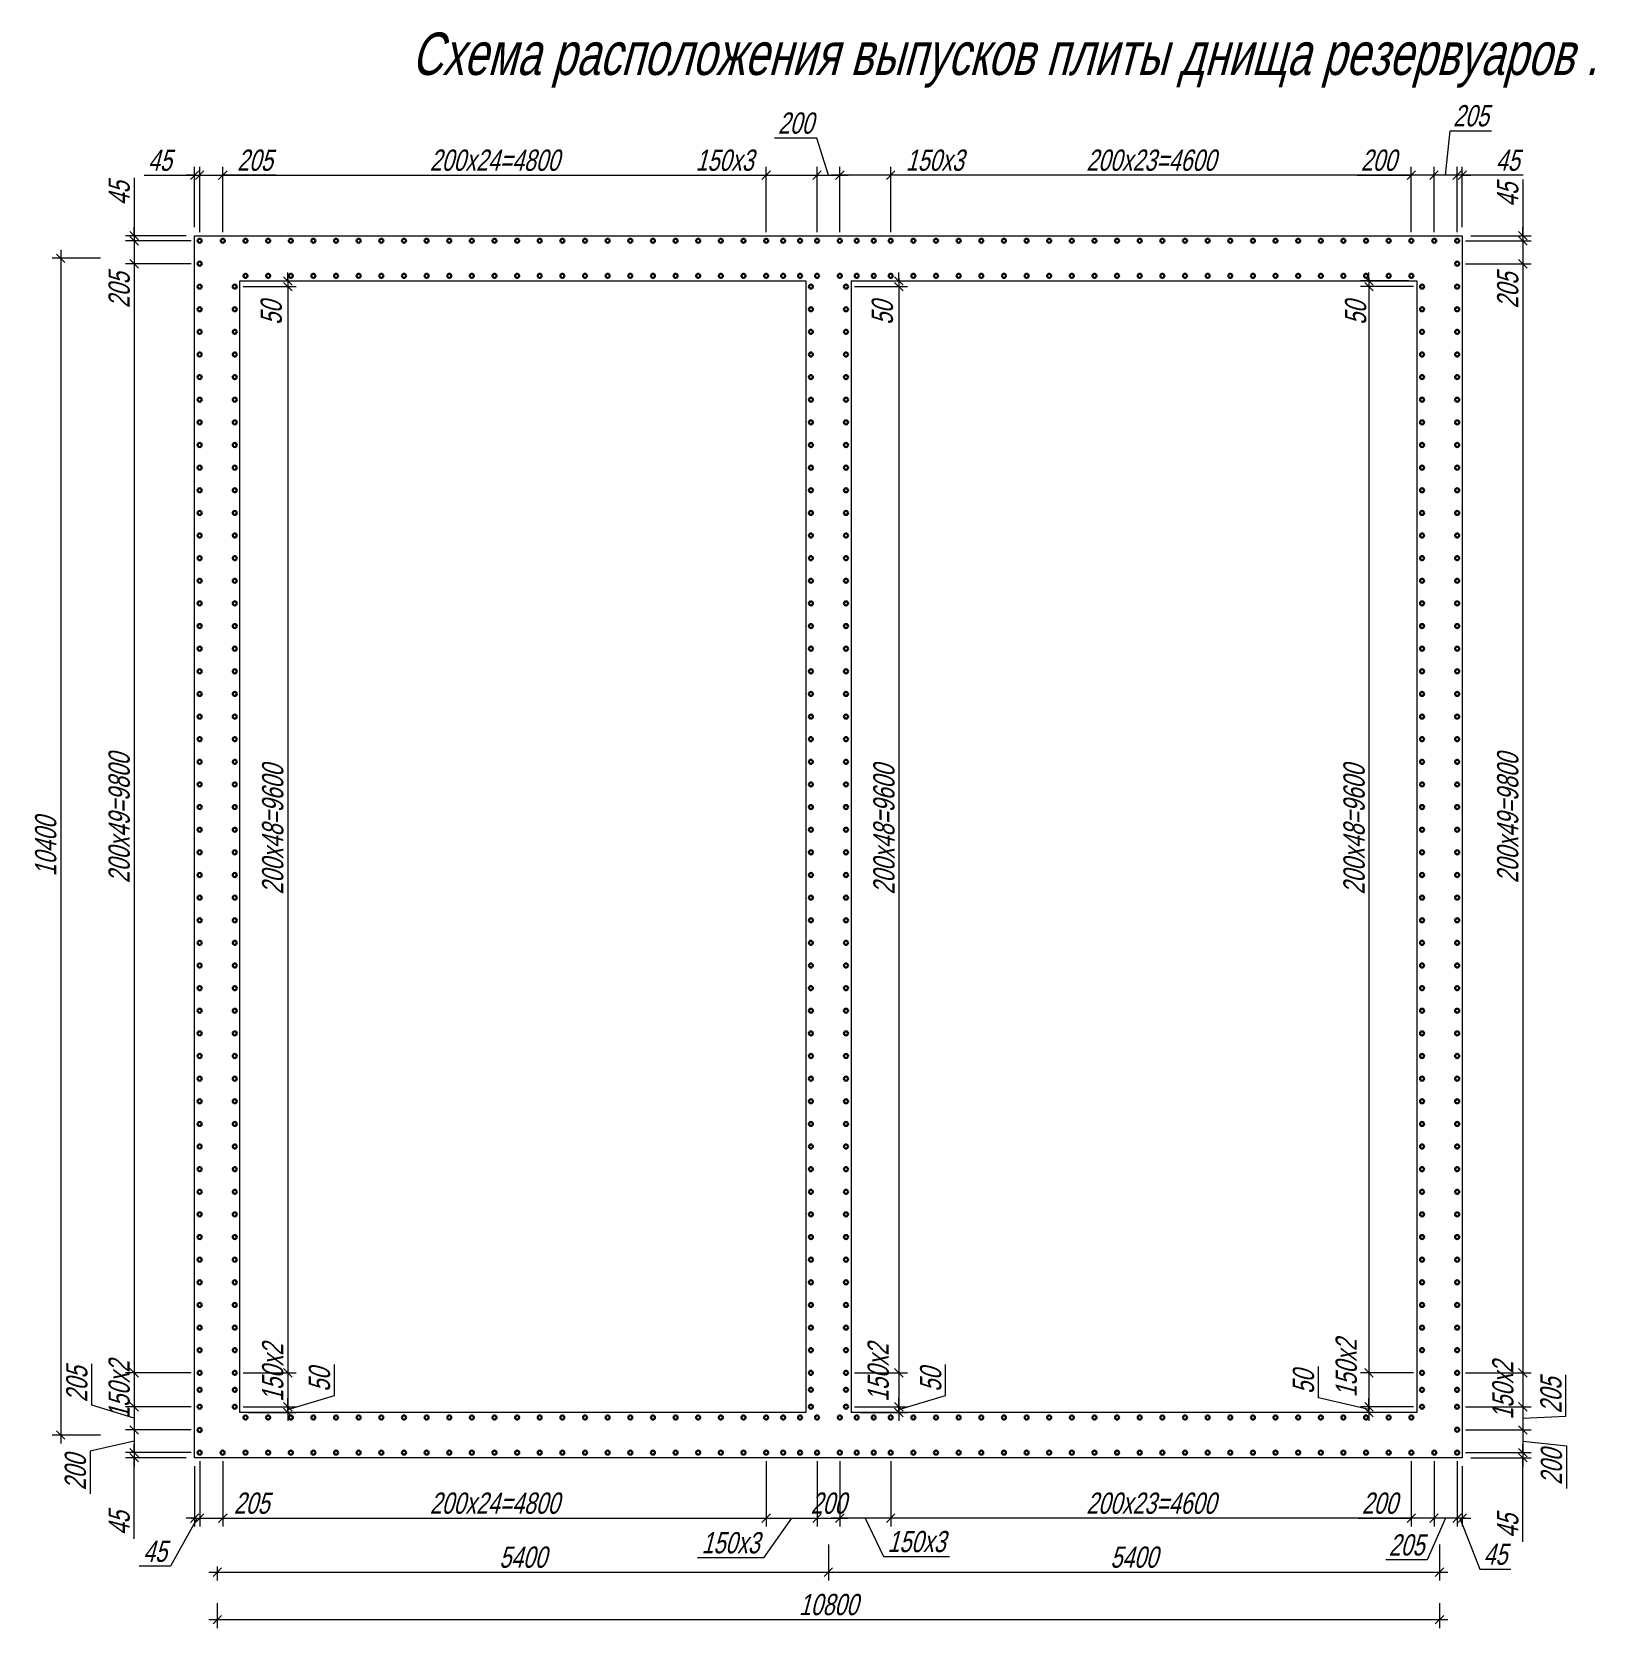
# Model space of a CAD drawing. Header units: millimetres. Extents: x 5929542 to 6152618, y 10240044 to 10382466.
# Drawn here: x 6058232 to 6072045, y 10284932 to 10299039 of the extents above; entities that cross this region are included whole.
import ezdxf

# ---------------------------------------------------------------- set-up
doc = ezdxf.new("R2010")
doc.units = ezdxf.units.MM
doc.header["$PDMODE"] = 35
doc.layers.get('Defpoints').update_dxf_attribs({"color": 253})
for name, color, linetype, lineweight in [('Основная', 7, 'Continuous', 30), ('Построения', 7, 'Continuous', 13), ('Размеры', 172, 'Continuous', 13), ('Текст', 134, 'Continuous', 13)]:
    doc.layers.add(name, color=color, linetype=linetype, lineweight=lineweight)
doc.styles.add('GOST 2.304', font='mipgost.ttf', dxfattribs={"width": 0.75, "oblique": 15})
doc.dimstyles.new('SPDS', dxfattribs={"dimtxt": 2.5, "dimasz": 1, "dimexe": 1, "dimexo": 1, "dimgap": 0.5, "dimtad": 1, "dimdec": 0, "dimrnd": 0.001, "dimtxsty": 'GOST 2.304', "dimblk": 'OBLIQUE', "dimcen": 2.5, "dimdle": 1, "dimclrd": 256, "dimclre": 256, "dimclrt": 256, "dimadec": 0, "dimazin": 2, "dimtfac": 0.75, "dimtdec": 0, "dimtmove": 1, "dimatfit": 3, "dimfxl": 1, "dimtolj": 1, "dimlwd": -1, "dimlwe": -1, "dimarcsym": 0})

msp = doc.modelspace()

# ---------------------------------------------------------------- texts
at = {"layer": 'Текст', "ltscale": 75, "style": 'GOST 2.304', "oblique": 15, "width": 0.75}
msp.add_text('Схема расположения выпусков плиты днища резервуаров .', height=375, dxfattribs=at).set_placement((6061586.09395, 10298658.33172))

# ---------------------------------------------------------------- blocks, each defined once
blk = doc.blocks.new('_Oblique')
at = {"color": 0, "linetype": 'ByBlock', "lineweight": -2}
blk.add_line((-0.5, -0.5), (0.5, 0.5), dxfattribs=at)
blk = doc.blocks.new('*D216')
at = {"layer": 'Defpoints', "color": 0, "ltscale": 100, "transparency": 16777216}
for p in [(6058913, 10297038), (6058487, 10286638), (6058913, 10286638)]:
    blk.add_point(p, dxfattribs=at)
at = {"layer": 'Размеры', "ltscale": 100, "transparency": 16777216}
for p, q in [((6058838, 10297038), (6058412, 10297038)), ((6058487, 10297113), (6058487, 10286563)), ((6058838, 10286638), (6058412, 10286638))]:
    blk.add_line(p, q, dxfattribs=at)
at = {"layer": 'Размеры', "ltscale": 100, "transparency": 16777216, "xscale": 75, "yscale": 75, "zscale": 75}
for p, rotation in [((6058487, 10297038), 90), ((6058487, 10286638), 270)]:
    blk.add_blockref('_Oblique', p, dxfattribs=dict(at, rotation=rotation))
at = {"layer": 'Размеры', "ltscale": 100, "transparency": 16777216, "insert": (6058355, 10291838), "char_height": 187.5, "attachment_point": 5, "rotation": 90, "style": 'GOST 2.304'}
blk.add_mtext('\\A1;10400', dxfattribs=at)
blk = doc.blocks.new('*D217')
at = {"layer": 'Defpoints', "color": 0, "ltscale": 100, "transparency": 16777216}
for p in [(6059870, 10285227), (6070670, 10285227), (6070670, 10285007)]:
    blk.add_point(p, dxfattribs=at)
at = {"layer": 'Размеры', "ltscale": 100, "transparency": 16777216}
for p, q in [((6059870, 10285152), (6059870, 10284932)), ((6070670, 10285152), (6070670, 10284932)), ((6059795, 10285007), (6070745, 10285007))]:
    blk.add_line(p, q, dxfattribs=at)
at = {"layer": 'Размеры', "ltscale": 100, "transparency": 16777216, "xscale": 75, "yscale": 75, "zscale": 75, "rotation": 180}
blk.add_blockref('_Oblique', (6059870, 10285007), dxfattribs=at)
at = {"layer": 'Размеры', "ltscale": 100, "transparency": 16777216, "xscale": 75, "yscale": 75, "zscale": 75}
blk.add_blockref('_Oblique', (6070670, 10285007), dxfattribs=at)
at = {"layer": 'Размеры', "ltscale": 100, "transparency": 16777216, "insert": (6065270, 10285139), "char_height": 187.5, "attachment_point": 5, "style": 'GOST 2.304'}
blk.add_mtext('\\A1;10800', dxfattribs=at)
blk = doc.blocks.new('*D214')
at = {"layer": 'Defpoints', "color": 0, "ltscale": 100, "transparency": 16777216}
for p in [(6059870, 10285551), (6065270, 10285551), (6065270, 10285427)]:
    blk.add_point(p, dxfattribs=at)
at = {"layer": 'Размеры', "ltscale": 100, "transparency": 16777216}
for p, q in [((6059795, 10285427), (6065345, 10285427)), ((6059870, 10285476), (6059870, 10285352)), ((6065270, 10285476), (6065270, 10285352))]:
    blk.add_line(p, q, dxfattribs=at)
at = {"layer": 'Размеры', "ltscale": 100, "transparency": 16777216, "xscale": 75, "yscale": 75, "zscale": 75, "rotation": 180}
blk.add_blockref('_Oblique', (6059870, 10285427), dxfattribs=at)
at = {"layer": 'Размеры', "ltscale": 100, "transparency": 16777216, "xscale": 75, "yscale": 75, "zscale": 75}
blk.add_blockref('_Oblique', (6065270, 10285427), dxfattribs=at)
at = {"layer": 'Размеры', "ltscale": 100, "transparency": 16777216, "insert": (6062570, 10285558), "char_height": 187.5, "attachment_point": 5, "style": 'GOST 2.304'}
blk.add_mtext('\\A1;5400', dxfattribs=at)
blk = doc.blocks.new('*D215')
at = {"layer": 'Defpoints', "color": 0, "ltscale": 100, "transparency": 16777216}
for p in [(6065270, 10285745), (6070670, 10285745), (6070670, 10285427)]:
    blk.add_point(p, dxfattribs=at)
at = {"layer": 'Размеры', "ltscale": 100, "transparency": 16777216}
for p, q in [((6065270, 10285670), (6065270, 10285352)), ((6070670, 10285670), (6070670, 10285352)), ((6065195, 10285427), (6070745, 10285427))]:
    blk.add_line(p, q, dxfattribs=at)
at = {"layer": 'Размеры', "ltscale": 100, "transparency": 16777216, "xscale": 75, "yscale": 75, "zscale": 75, "rotation": 180}
blk.add_blockref('_Oblique', (6065270, 10285427), dxfattribs=at)
at = {"layer": 'Размеры', "ltscale": 100, "transparency": 16777216, "xscale": 75, "yscale": 75, "zscale": 75}
blk.add_blockref('_Oblique', (6070670, 10285427), dxfattribs=at)
at = {"layer": 'Размеры', "ltscale": 100, "transparency": 16777216, "insert": (6067970, 10285558), "char_height": 187.5, "attachment_point": 5, "style": 'GOST 2.304'}
blk.add_mtext('\\A1;5400', dxfattribs=at)
blk = doc.blocks.new('*U218')
at = {"layer": 'Основная', "ltscale": 100}
for centre in [(0, 155), (0, -155)]:
    blk.add_circle(centre, 18, dxfattribs=at)
blk = doc.blocks.new('*U219')
at = {"layer": 'Основная', "color": 0, "linetype": 'ByBlock', "lineweight": -2, "transparency": 16777216}
for p in [(0, 0), (200, 0), (400, 0), (600, 0), (800, 0), (1000, 0), (1200, 0), (1400, 0), (1600, 0), (1800, 0), (2000, 0), (2200, 0), (2400, 0), (2600, 0), (2800, 0), (3000, 0), (3200, 0), (3400, 0), (3600, 0), (3800, 0), (4000, 0), (4200, 0), (4400, 0)]:
    blk.add_blockref('*U218', p, dxfattribs=at)
blk = doc.blocks.new('*U220')
at = {"layer": 'Основная', "ltscale": 100}
for centre in [(0, 155), (0, -155)]:
    blk.add_circle(centre, 18, dxfattribs=at)
blk = doc.blocks.new('*U221')
at = {"layer": 'Основная', "color": 0, "linetype": 'ByBlock', "lineweight": -2, "transparency": 16777216}
for p in [(0, 0), (200, 0), (400, 0), (600, 0), (800, 0), (1000, 0), (1200, 0), (1400, 0), (1600, 0), (1800, 0), (2000, 0), (2200, 0), (2400, 0), (2600, 0), (2800, 0), (3000, 0), (3200, 0), (3400, 0), (3600, 0), (3800, 0), (4000, 0), (4200, 0), (4400, 0)]:
    blk.add_blockref('*U220', p, dxfattribs=at)
blk = doc.blocks.new('*U222')
at = {"layer": 'Основная', "ltscale": 100}
for centre in [(0, 155), (0, -155)]:
    blk.add_circle(centre, 18, dxfattribs=at)
blk = doc.blocks.new('*U223')
at = {"layer": 'Основная', "color": 0, "linetype": 'ByBlock', "lineweight": -2, "transparency": 16777216}
for p in [(0, 0), (200, 0), (400, 0), (600, 0), (800, 0), (1000, 0), (1200, 0), (1400, 0), (1600, 0), (1800, 0), (2000, 0), (2200, 0), (2400, 0), (2600, 0), (2800, 0), (3000, 0), (3200, 0), (3400, 0), (3600, 0), (3800, 0), (4000, 0), (4200, 0), (4400, 0)]:
    blk.add_blockref('*U222', p, dxfattribs=at)
blk = doc.blocks.new('*U224')
at = {"layer": 'Основная', "ltscale": 100}
for centre in [(0, 155), (0, -155)]:
    blk.add_circle(centre, 18, dxfattribs=at)
blk = doc.blocks.new('*U225')
at = {"layer": 'Основная', "color": 0, "linetype": 'ByBlock', "lineweight": -2, "transparency": 16777216}
for p in [(0, 0), (200, 0), (400, 0), (600, 0), (800, 0), (1000, 0), (1200, 0), (1400, 0), (1600, 0), (1800, 0), (2000, 0), (2200, 0), (2400, 0), (2600, 0), (2800, 0), (3000, 0), (3200, 0), (3400, 0), (3600, 0), (3800, 0), (4000, 0), (4200, 0), (4400, 0)]:
    blk.add_blockref('*U224', p, dxfattribs=at)
blk = doc.blocks.new('*U226')
at = {"layer": 'Основная', "ltscale": 100}
for centre in [(0, 155), (0, -155)]:
    blk.add_circle(centre, 18, dxfattribs=at)
blk = doc.blocks.new('*U227')
at = {"layer": 'Основная', "color": 0, "linetype": 'ByBlock', "lineweight": -2, "transparency": 16777216}
for p in [(0, 0), (200, 0), (400, 0), (600, 0), (800, 0), (1000, 0), (1200, 0), (1400, 0), (1600, 0), (1800, 0), (2000, 0), (2200, 0), (2400, 0), (2600, 0), (2800, 0), (3000, 0), (3200, 0), (3400, 0), (3600, 0), (3800, 0), (4000, 0), (4200, 0), (4400, 0), (4600, 0), (4800, 0), (5000, 0), (5200, 0), (5400, 0), (5600, 0), (5800, 0), (6000, 0), (6200, 0), (6400, 0), (6600, 0), (6800, 0), (7000, 0), (7200, 0), (7400, 0), (7600, 0), (7800, 0), (8000, 0), (8200, 0), (8400, 0), (8600, 0), (8800, 0), (9000, 0), (9200, 0), (9400, 0), (9600, 0)]:
    blk.add_blockref('*U226', p, dxfattribs=at)
blk = doc.blocks.new('*U228')
at = {"layer": 'Основная', "ltscale": 100}
for centre in [(0, 155), (0, -155)]:
    blk.add_circle(centre, 18, dxfattribs=at)
blk = doc.blocks.new('*U229')
at = {"layer": 'Основная', "color": 0, "linetype": 'ByBlock', "lineweight": -2, "transparency": 16777216}
for p in [(0, 0), (200, 0), (400, 0), (600, 0), (800, 0), (1000, 0), (1200, 0), (1400, 0), (1600, 0), (1800, 0), (2000, 0), (2200, 0), (2400, 0), (2600, 0), (2800, 0), (3000, 0), (3200, 0), (3400, 0), (3600, 0), (3800, 0), (4000, 0), (4200, 0), (4400, 0), (4600, 0), (4800, 0), (5000, 0), (5200, 0), (5400, 0), (5600, 0), (5800, 0), (6000, 0), (6200, 0), (6400, 0), (6600, 0), (6800, 0), (7000, 0), (7200, 0), (7400, 0), (7600, 0), (7800, 0), (8000, 0), (8200, 0), (8400, 0), (8600, 0), (8800, 0), (9000, 0), (9200, 0), (9400, 0), (9600, 0)]:
    blk.add_blockref('*U228', p, dxfattribs=at)
blk = doc.blocks.new('*U230')
at = {"layer": 'Основная', "ltscale": 100}
for centre in [(0, 155), (0, -155)]:
    blk.add_circle(centre, 18, dxfattribs=at)
blk = doc.blocks.new('*U231')
at = {"layer": 'Основная', "color": 0, "linetype": 'ByBlock', "lineweight": -2, "transparency": 16777216}
for p in [(0, 0), (200, 0), (400, 0), (600, 0), (800, 0), (1000, 0), (1200, 0), (1400, 0), (1600, 0), (1800, 0), (2000, 0), (2200, 0), (2400, 0), (2600, 0), (2800, 0), (3000, 0), (3200, 0), (3400, 0), (3600, 0), (3800, 0), (4000, 0), (4200, 0), (4400, 0), (4600, 0), (4800, 0), (5000, 0), (5200, 0), (5400, 0), (5600, 0), (5800, 0), (6000, 0), (6200, 0), (6400, 0), (6600, 0), (6800, 0), (7000, 0), (7200, 0), (7400, 0), (7600, 0), (7800, 0), (8000, 0), (8200, 0), (8400, 0), (8600, 0), (8800, 0), (9000, 0), (9200, 0), (9400, 0), (9600, 0)]:
    blk.add_blockref('*U230', p, dxfattribs=at)
blk = doc.blocks.new('*D232')
at = {"layer": 'Defpoints', "color": 0, "ltscale": 100, "transparency": 16777216}
for p in [(6059715, 10297773), (6059670, 10297238), (6059715, 10297193)]:
    blk.add_point(p, dxfattribs=at)
at = {"layer": 'Размеры', "ltscale": 100, "transparency": 16777216}
for p, q in [((6059670, 10297313), (6059670, 10297848)), ((6059715, 10297268), (6059715, 10297848)), ((6059224, 10297773), (6059670, 10297773)), ((6059670, 10297773), (6059595, 10297773)), ((6059670, 10297773), (6059715, 10297773)), ((6059670, 10297773), (6059715, 10297773)), ((6059715, 10297773), (6059790, 10297773))]:
    blk.add_line(p, q, dxfattribs=at)
at = {"layer": 'Размеры', "ltscale": 100, "transparency": 16777216, "xscale": 75, "yscale": 75, "zscale": 75}
blk.add_blockref('_Oblique', (6059670, 10297773), dxfattribs=at)
at = {"layer": 'Размеры', "ltscale": 100, "transparency": 16777216, "xscale": 75, "yscale": 75, "zscale": 75, "rotation": 180}
blk.add_blockref('_Oblique', (6059715, 10297773), dxfattribs=at)
at = {"layer": 'Размеры', "ltscale": 100, "transparency": 16777216, "insert": (6059362, 10297904), "char_height": 187.5, "attachment_point": 5, "style": 'GOST 2.304'}
blk.add_mtext('\\A1;45', dxfattribs=at)
blk = doc.blocks.new('*D233')
at = {"layer": 'Defpoints', "color": 0, "ltscale": 100, "transparency": 16777216}
for p in [(6059919, 10297773), (6059715, 10297193), (6059919, 10297193)]:
    blk.add_point(p, dxfattribs=at)
at = {"layer": 'Размеры', "ltscale": 100, "transparency": 16777216}
for p, q in [((6059715, 10297268), (6059715, 10297848)), ((6059919, 10297268), (6059919, 10297848)), ((6059640, 10297773), (6059994, 10297773)), ((6060385, 10297773), (6059919, 10297773))]:
    blk.add_line(p, q, dxfattribs=at)
at = {"layer": 'Размеры', "ltscale": 100, "transparency": 16777216, "xscale": 75, "yscale": 75, "zscale": 75, "rotation": 180}
blk.add_blockref('_Oblique', (6059715, 10297773), dxfattribs=at)
at = {"layer": 'Размеры', "ltscale": 100, "transparency": 16777216, "xscale": 75, "yscale": 75, "zscale": 75}
blk.add_blockref('_Oblique', (6059919, 10297773), dxfattribs=at)
at = {"layer": 'Размеры', "ltscale": 100, "transparency": 16777216, "insert": (6060202, 10297904), "char_height": 187.5, "attachment_point": 5, "style": 'GOST 2.304'}
blk.add_mtext('\\A1;205', dxfattribs=at)
blk = doc.blocks.new('*D234')
at = {"layer": 'Defpoints', "color": 0, "ltscale": 100, "transparency": 16777216}
for p in [(6064720, 10297773), (6059919, 10297193), (6064720, 10297193)]:
    blk.add_point(p, dxfattribs=at)
at = {"layer": 'Размеры', "ltscale": 100, "transparency": 16777216}
for p, q in [((6059919, 10297268), (6059919, 10297848)), ((6064720, 10297268), (6064720, 10297848)), ((6059844, 10297773), (6064795, 10297773))]:
    blk.add_line(p, q, dxfattribs=at)
at = {"layer": 'Размеры', "ltscale": 100, "transparency": 16777216, "xscale": 75, "yscale": 75, "zscale": 75, "rotation": 180}
blk.add_blockref('_Oblique', (6059919, 10297773), dxfattribs=at)
at = {"layer": 'Размеры', "ltscale": 100, "transparency": 16777216, "xscale": 75, "yscale": 75, "zscale": 75}
blk.add_blockref('_Oblique', (6064720, 10297773), dxfattribs=at)
at = {"layer": 'Размеры', "ltscale": 100, "transparency": 16777216, "insert": (6062320, 10297904), "char_height": 187.5, "attachment_point": 5, "style": 'GOST 2.304'}
blk.add_mtext('\\A1;200х24=4800', dxfattribs=at)
blk = doc.blocks.new('*D235')
at = {"layer": 'Defpoints', "color": 0, "ltscale": 100, "transparency": 16777216}
for p in [(6065170, 10297773), (6064720, 10297193), (6065170, 10297193)]:
    blk.add_point(p, dxfattribs=at)
at = {"layer": 'Размеры', "ltscale": 100, "transparency": 16777216}
for p, q in [((6064720, 10297268), (6064720, 10297848)), ((6065170, 10297268), (6065170, 10297848)), ((6064061, 10297773), (6064720, 10297773)), ((6064645, 10297773), (6065245, 10297773))]:
    blk.add_line(p, q, dxfattribs=at)
at = {"layer": 'Размеры', "ltscale": 100, "transparency": 16777216, "xscale": 75, "yscale": 75, "zscale": 75, "rotation": 180}
blk.add_blockref('_Oblique', (6064720, 10297773), dxfattribs=at)
at = {"layer": 'Размеры', "ltscale": 100, "transparency": 16777216, "xscale": 75, "yscale": 75, "zscale": 75}
blk.add_blockref('_Oblique', (6065170, 10297773), dxfattribs=at)
at = {"layer": 'Размеры', "ltscale": 100, "transparency": 16777216, "insert": (6064352, 10297904), "char_height": 187.5, "attachment_point": 5, "style": 'GOST 2.304'}
blk.add_mtext('\\A1;150х3', dxfattribs=at)
blk = doc.blocks.new('*D236')
at = {"layer": 'Defpoints', "color": 0, "ltscale": 100, "transparency": 16777216}
for p in [(6065371, 10297773), (6065170, 10297193), (6065371, 10297193)]:
    blk.add_point(p, dxfattribs=at)
at = {"layer": 'Размеры', "ltscale": 100, "transparency": 16777216}
for p, q in [((6065169, 10298101), (6064793, 10298101)), ((6065270, 10297773), (6065169, 10298101)), ((6065170, 10297268), (6065170, 10297848)), ((6065371, 10297268), (6065371, 10297848)), ((6065095, 10297773), (6065446, 10297773))]:
    blk.add_line(p, q, dxfattribs=at)
at = {"layer": 'Размеры', "ltscale": 100, "transparency": 16777216, "xscale": 75, "yscale": 75, "zscale": 75, "rotation": 180}
blk.add_blockref('_Oblique', (6065170, 10297773), dxfattribs=at)
at = {"layer": 'Размеры', "ltscale": 100, "transparency": 16777216, "xscale": 75, "yscale": 75, "zscale": 75}
blk.add_blockref('_Oblique', (6065371, 10297773), dxfattribs=at)
at = {"layer": 'Размеры', "ltscale": 100, "transparency": 16777216, "insert": (6064981, 10298232), "char_height": 187.5, "attachment_point": 5, "style": 'GOST 2.304'}
blk.add_mtext('\\A1;200', dxfattribs=at)
blk = doc.blocks.new('*D237')
at = {"layer": 'Defpoints', "color": 0, "ltscale": 100, "transparency": 16777216}
for p in [(6065371, 10297773), (6065371, 10297193), (6065821, 10297193)]:
    blk.add_point(p, dxfattribs=at)
at = {"layer": 'Размеры', "ltscale": 100, "transparency": 16777216}
for p, q in [((6065371, 10297268), (6065371, 10297848)), ((6065821, 10297268), (6065821, 10297848)), ((6065896, 10297773), (6065296, 10297773)), ((6066501, 10297773), (6065821, 10297773))]:
    blk.add_line(p, q, dxfattribs=at)
at = {"layer": 'Размеры', "ltscale": 100, "transparency": 16777216, "xscale": 75, "yscale": 75, "zscale": 75, "rotation": 180}
blk.add_blockref('_Oblique', (6065371, 10297773), dxfattribs=at)
at = {"layer": 'Размеры', "ltscale": 100, "transparency": 16777216, "xscale": 75, "yscale": 75, "zscale": 75}
blk.add_blockref('_Oblique', (6065821, 10297773), dxfattribs=at)
at = {"layer": 'Размеры', "ltscale": 100, "transparency": 16777216, "insert": (6066209, 10297904), "char_height": 187.5, "attachment_point": 5, "style": 'GOST 2.304'}
blk.add_mtext('\\A1;150х3', dxfattribs=at)
blk = doc.blocks.new('*D241')
at = {"layer": 'Defpoints', "color": 0, "ltscale": 100, "transparency": 16777216}
for p in [(6070826, 10297773), (6070826, 10297193), (6070871, 10297238)]:
    blk.add_point(p, dxfattribs=at)
at = {"layer": 'Размеры', "ltscale": 100, "transparency": 16777216}
for p, q in [((6070826, 10297268), (6070826, 10297848)), ((6070871, 10297313), (6070871, 10297848)), ((6070826, 10297773), (6070751, 10297773)), ((6070871, 10297773), (6070826, 10297773)), ((6070871, 10297773), (6070826, 10297773)), ((6070871, 10297773), (6070946, 10297773)), ((6071410, 10297773), (6070871, 10297773))]:
    blk.add_line(p, q, dxfattribs=at)
at = {"layer": 'Размеры', "ltscale": 100, "transparency": 16777216, "xscale": 75, "yscale": 75, "zscale": 75}
blk.add_blockref('_Oblique', (6070826, 10297773), dxfattribs=at)
at = {"layer": 'Размеры', "ltscale": 100, "transparency": 16777216, "xscale": 75, "yscale": 75, "zscale": 75, "rotation": 180}
blk.add_blockref('_Oblique', (6070871, 10297773), dxfattribs=at)
at = {"layer": 'Размеры', "ltscale": 100, "transparency": 16777216, "insert": (6071272, 10297904), "char_height": 187.5, "attachment_point": 5, "style": 'GOST 2.304'}
blk.add_mtext('\\A1;45', dxfattribs=at)
blk = doc.blocks.new('*D238')
at = {"layer": 'Defpoints', "color": 0, "ltscale": 100, "transparency": 16777216}
for p in [(6070622, 10297773), (6070622, 10297193), (6070826, 10297193)]:
    blk.add_point(p, dxfattribs=at)
at = {"layer": 'Размеры', "ltscale": 100, "transparency": 16777216}
for p, q in [((6070724, 10297773), (6070764, 10298165)), ((6070764, 10298165), (6071130, 10298165)), ((6070622, 10297268), (6070622, 10297848)), ((6070826, 10297268), (6070826, 10297848)), ((6070901, 10297773), (6070547, 10297773))]:
    blk.add_line(p, q, dxfattribs=at)
at = {"layer": 'Размеры', "ltscale": 100, "transparency": 16777216, "xscale": 75, "yscale": 75, "zscale": 75, "rotation": 180}
blk.add_blockref('_Oblique', (6070622, 10297773), dxfattribs=at)
at = {"layer": 'Размеры', "ltscale": 100, "transparency": 16777216, "xscale": 75, "yscale": 75, "zscale": 75}
blk.add_blockref('_Oblique', (6070826, 10297773), dxfattribs=at)
at = {"layer": 'Размеры', "ltscale": 100, "transparency": 16777216, "insert": (6070947, 10298297), "char_height": 187.5, "attachment_point": 5, "style": 'GOST 2.304'}
blk.add_mtext('\\A1;205', dxfattribs=at)
blk = doc.blocks.new('*D239')
at = {"layer": 'Defpoints', "color": 0, "ltscale": 100, "transparency": 16777216}
for p in [(6070421, 10297773), (6070421, 10297193), (6070622, 10297193)]:
    blk.add_point(p, dxfattribs=at)
at = {"layer": 'Размеры', "ltscale": 100, "transparency": 16777216}
for p, q in [((6070421, 10297268), (6070421, 10297848)), ((6070622, 10297268), (6070622, 10297848)), ((6069943, 10297773), (6070421, 10297773)), ((6070697, 10297773), (6070346, 10297773))]:
    blk.add_line(p, q, dxfattribs=at)
at = {"layer": 'Размеры', "ltscale": 100, "transparency": 16777216, "xscale": 75, "yscale": 75, "zscale": 75, "rotation": 180}
blk.add_blockref('_Oblique', (6070421, 10297773), dxfattribs=at)
at = {"layer": 'Размеры', "ltscale": 100, "transparency": 16777216, "xscale": 75, "yscale": 75, "zscale": 75}
blk.add_blockref('_Oblique', (6070622, 10297773), dxfattribs=at)
at = {"layer": 'Размеры', "ltscale": 100, "transparency": 16777216, "insert": (6070131, 10297904), "char_height": 187.5, "attachment_point": 5, "style": 'GOST 2.304'}
blk.add_mtext('\\A1;200', dxfattribs=at)
blk = doc.blocks.new('*D240')
at = {"layer": 'Defpoints', "color": 0, "ltscale": 100, "transparency": 16777216}
for p in [(6065821, 10297773), (6065821, 10297193), (6070421, 10297193)]:
    blk.add_point(p, dxfattribs=at)
at = {"layer": 'Размеры', "ltscale": 100, "transparency": 16777216}
for p, q in [((6065821, 10297268), (6065821, 10297848)), ((6070421, 10297268), (6070421, 10297848)), ((6070496, 10297773), (6065746, 10297773))]:
    blk.add_line(p, q, dxfattribs=at)
at = {"layer": 'Размеры', "ltscale": 100, "transparency": 16777216, "xscale": 75, "yscale": 75, "zscale": 75, "rotation": 180}
blk.add_blockref('_Oblique', (6065821, 10297773), dxfattribs=at)
at = {"layer": 'Размеры', "ltscale": 100, "transparency": 16777216, "xscale": 75, "yscale": 75, "zscale": 75}
blk.add_blockref('_Oblique', (6070421, 10297773), dxfattribs=at)
at = {"layer": 'Размеры', "ltscale": 100, "transparency": 16777216, "insert": (6068121, 10297904), "char_height": 187.5, "attachment_point": 5, "style": 'GOST 2.304'}
blk.add_mtext('\\A1;200х23=4600', dxfattribs=at)
blk = doc.blocks.new('*D244')
at = {"layer": 'Defpoints', "color": 0, "ltscale": 100, "transparency": 16777216}
for p in [(6059135, 10297193), (6059670, 10297238), (6059715, 10297193)]:
    blk.add_point(p, dxfattribs=at)
at = {"layer": 'Размеры', "ltscale": 100, "transparency": 16777216}
for p, q in [((6059135, 10297749), (6059135, 10297238)), ((6059135, 10297238), (6059135, 10297313)), ((6059595, 10297238), (6059060, 10297238)), ((6059640, 10297193), (6059060, 10297193)), ((6059135, 10297238), (6059135, 10297193)), ((6059135, 10297238), (6059135, 10297193)), ((6059135, 10297193), (6059135, 10297118))]:
    blk.add_line(p, q, dxfattribs=at)
at = {"layer": 'Размеры', "ltscale": 100, "transparency": 16777216, "xscale": 75, "yscale": 75, "zscale": 75}
for p, rotation in [((6059135, 10297238), 270), ((6059135, 10297193), 90)]:
    blk.add_blockref('_Oblique', p, dxfattribs=dict(at, rotation=rotation))
at = {"layer": 'Размеры', "ltscale": 100, "transparency": 16777216, "insert": (6059004, 10297611), "char_height": 187.5, "attachment_point": 5, "rotation": 90, "style": 'GOST 2.304'}
blk.add_mtext('\\A1;45', dxfattribs=at)
blk = doc.blocks.new('*D242')
at = {"layer": 'Defpoints', "color": 0, "ltscale": 100, "transparency": 16777216}
for p in [(6059715, 10297193), (6059135, 10296989), (6059715, 10296989)]:
    blk.add_point(p, dxfattribs=at)
at = {"layer": 'Размеры', "ltscale": 100, "transparency": 16777216}
for p, q in [((6059640, 10297193), (6059060, 10297193)), ((6059135, 10297268), (6059135, 10296914)), ((6059640, 10296989), (6059060, 10296989))]:
    blk.add_line(p, q, dxfattribs=at)
at = {"layer": 'Размеры', "ltscale": 100, "transparency": 16777216, "xscale": 75, "yscale": 75, "zscale": 75}
for p, rotation in [((6059135, 10297193), 90), ((6059135, 10296989), 270)]:
    blk.add_blockref('_Oblique', p, dxfattribs=dict(at, rotation=rotation))
at = {"layer": 'Размеры', "ltscale": 100, "transparency": 16777216, "insert": (6059004, 10296755), "char_height": 187.5, "attachment_point": 5, "rotation": 90, "style": 'GOST 2.304'}
blk.add_mtext('\\A1;205', dxfattribs=at)
blk = doc.blocks.new('*D243')
at = {"layer": 'Defpoints', "color": 0, "ltscale": 100, "transparency": 16777216}
for p in [(6059715, 10296989), (6059135, 10287188), (6059715, 10287188)]:
    blk.add_point(p, dxfattribs=at)
at = {"layer": 'Размеры', "ltscale": 100, "transparency": 16777216}
for p, q in [((6059135, 10297064), (6059135, 10287113)), ((6059640, 10296989), (6059060, 10296989)), ((6059640, 10287188), (6059060, 10287188))]:
    blk.add_line(p, q, dxfattribs=at)
at = {"layer": 'Размеры', "ltscale": 100, "transparency": 16777216, "xscale": 75, "yscale": 75, "zscale": 75}
for p, rotation in [((6059135, 10296989), 90), ((6059135, 10287188), 270)]:
    blk.add_blockref('_Oblique', p, dxfattribs=dict(at, rotation=rotation))
at = {"layer": 'Размеры', "ltscale": 100, "transparency": 16777216, "insert": (6059004, 10292088), "char_height": 187.5, "attachment_point": 5, "rotation": 90, "style": 'GOST 2.304'}
blk.add_mtext('\\A1;200х49=9800', dxfattribs=at)
blk = doc.blocks.new('*D245')
at = {"layer": 'Defpoints', "color": 0, "ltscale": 100, "transparency": 16777216}
for p in [(6059715, 10287188), (6059135, 10286888), (6059715, 10286888)]:
    blk.add_point(p, dxfattribs=at)
at = {"layer": 'Размеры', "ltscale": 100, "transparency": 16777216}
for p, q in [((6059135, 10287263), (6059135, 10286813)), ((6059640, 10287188), (6059060, 10287188)), ((6059640, 10286888), (6059060, 10286888))]:
    blk.add_line(p, q, dxfattribs=at)
at = {"layer": 'Размеры', "ltscale": 100, "transparency": 16777216, "xscale": 75, "yscale": 75, "zscale": 75}
for p, rotation in [((6059135, 10287188), 90), ((6059135, 10286888), 270)]:
    blk.add_blockref('_Oblique', p, dxfattribs=dict(at, rotation=rotation))
at = {"layer": 'Размеры', "ltscale": 100, "transparency": 16777216, "insert": (6059004, 10287038), "char_height": 187.5, "attachment_point": 5, "rotation": 90, "style": 'GOST 2.304'}
blk.add_mtext('\\A1;150х2', dxfattribs=at)
blk = doc.blocks.new('*D246')
at = {"layer": 'Defpoints', "color": 0, "ltscale": 100, "transparency": 16777216}
for p in [(6059715, 10286888), (6059135, 10286683), (6059715, 10286683)]:
    blk.add_point(p, dxfattribs=at)
at = {"layer": 'Размеры', "ltscale": 100, "transparency": 16777216}
for p, q in [((6058761, 10286902), (6058761, 10287268)), ((6059135, 10286786), (6058761, 10286902)), ((6059640, 10286888), (6059060, 10286888)), ((6059135, 10286963), (6059135, 10286608)), ((6059640, 10286683), (6059060, 10286683))]:
    blk.add_line(p, q, dxfattribs=at)
at = {"layer": 'Размеры', "ltscale": 100, "transparency": 16777216, "xscale": 75, "yscale": 75, "zscale": 75}
for p, rotation in [((6059135, 10286888), 90), ((6059135, 10286683), 270)]:
    blk.add_blockref('_Oblique', p, dxfattribs=dict(at, rotation=rotation))
at = {"layer": 'Размеры', "ltscale": 100, "transparency": 16777216, "insert": (6058630, 10287085), "char_height": 187.5, "attachment_point": 5, "rotation": 90, "style": 'GOST 2.304'}
blk.add_mtext('\\A1;205', dxfattribs=at)
blk = doc.blocks.new('*D247')
at = {"layer": 'Defpoints', "color": 0, "ltscale": 100, "transparency": 16777216}
for p in [(6059715, 10286683), (6059135, 10286483), (6059715, 10286483)]:
    blk.add_point(p, dxfattribs=at)
at = {"layer": 'Размеры', "ltscale": 100, "transparency": 16777216}
for p, q in [((6059135, 10286758), (6059135, 10286408)), ((6059135, 10286583), (6058748, 10286495)), ((6059640, 10286683), (6059060, 10286683)), ((6058748, 10286495), (6058748, 10286118)), ((6059640, 10286483), (6059060, 10286483))]:
    blk.add_line(p, q, dxfattribs=at)
at = {"layer": 'Размеры', "ltscale": 100, "transparency": 16777216, "xscale": 75, "yscale": 75, "zscale": 75}
for p, rotation in [((6059135, 10286683), 90), ((6059135, 10286483), 270)]:
    blk.add_blockref('_Oblique', p, dxfattribs=dict(at, rotation=rotation))
at = {"layer": 'Размеры', "ltscale": 100, "transparency": 16777216, "insert": (6058617, 10286307), "char_height": 187.5, "attachment_point": 5, "rotation": 90, "style": 'GOST 2.304'}
blk.add_mtext('\\A1;200', dxfattribs=at)
blk = doc.blocks.new('*D248')
at = {"layer": 'Defpoints', "color": 0, "ltscale": 100, "transparency": 16777216}
for p in [(6059135, 10286438), (6059670, 10286438), (6059715, 10286483)]:
    blk.add_point(p, dxfattribs=at)
at = {"layer": 'Размеры', "ltscale": 100, "transparency": 16777216}
for p, q in [((6059135, 10286483), (6059135, 10286558)), ((6059640, 10286483), (6059060, 10286483)), ((6059595, 10286438), (6059060, 10286438)), ((6059135, 10286483), (6059135, 10286438)), ((6059135, 10286483), (6059135, 10286438)), ((6059135, 10286438), (6059135, 10286363)), ((6059135, 10285720), (6059135, 10286438))]:
    blk.add_line(p, q, dxfattribs=at)
at = {"layer": 'Размеры', "ltscale": 100, "transparency": 16777216, "xscale": 75, "yscale": 75, "zscale": 75}
for p, rotation in [((6059135, 10286483), 270), ((6059135, 10286438), 90)]:
    blk.add_blockref('_Oblique', p, dxfattribs=dict(at, rotation=rotation))
at = {"layer": 'Размеры', "ltscale": 100, "transparency": 16777216, "insert": (6059004, 10285858), "char_height": 187.5, "attachment_point": 5, "rotation": 90, "style": 'GOST 2.304'}
blk.add_mtext('\\A1;45', dxfattribs=at)
blk = doc.blocks.new('*D258')
at = {"layer": 'Defpoints', "color": 0, "ltscale": 100, "transparency": 16777216}
for p in [(6059670, 10286438), (6059715, 10286483), (6059715, 10285904)]:
    blk.add_point(p, dxfattribs=at)
at = {"layer": 'Размеры', "ltscale": 100, "transparency": 16777216}
for p, q in [((6059670, 10286363), (6059670, 10285829)), ((6059715, 10286408), (6059715, 10285829)), ((6059692, 10285904), (6059457, 10285479)), ((6059670, 10285904), (6059595, 10285904)), ((6059670, 10285904), (6059715, 10285904)), ((6059670, 10285904), (6059715, 10285904)), ((6059715, 10285904), (6059790, 10285904)), ((6059457, 10285479), (6059181, 10285479))]:
    blk.add_line(p, q, dxfattribs=at)
at = {"layer": 'Размеры', "ltscale": 100, "transparency": 16777216, "xscale": 75, "yscale": 75, "zscale": 75}
blk.add_blockref('_Oblique', (6059670, 10285904), dxfattribs=at)
at = {"layer": 'Размеры', "ltscale": 100, "transparency": 16777216, "xscale": 75, "yscale": 75, "zscale": 75, "rotation": 180}
blk.add_blockref('_Oblique', (6059715, 10285904), dxfattribs=at)
at = {"layer": 'Размеры', "ltscale": 100, "transparency": 16777216, "insert": (6059319, 10285610), "char_height": 187.5, "attachment_point": 5, "style": 'GOST 2.304'}
blk.add_mtext('\\A1;45', dxfattribs=at)
blk = doc.blocks.new('*D252')
at = {"layer": 'Defpoints', "color": 0, "ltscale": 100, "transparency": 16777216}
for p in [(6059715, 10286483), (6059919, 10286483), (6059919, 10285904)]:
    blk.add_point(p, dxfattribs=at)
at = {"layer": 'Размеры', "ltscale": 100, "transparency": 16777216}
for p, q in [((6059715, 10286408), (6059715, 10285829)), ((6059919, 10286408), (6059919, 10285829)), ((6059640, 10285904), (6059994, 10285904))]:
    blk.add_line(p, q, dxfattribs=at)
at = {"layer": 'Размеры', "ltscale": 100, "transparency": 16777216, "xscale": 75, "yscale": 75, "zscale": 75, "rotation": 180}
blk.add_blockref('_Oblique', (6059715, 10285904), dxfattribs=at)
at = {"layer": 'Размеры', "ltscale": 100, "transparency": 16777216, "xscale": 75, "yscale": 75, "zscale": 75}
blk.add_blockref('_Oblique', (6059919, 10285904), dxfattribs=at)
at = {"layer": 'Размеры', "ltscale": 100, "transparency": 16777216, "insert": (6060173, 10286035), "char_height": 187.5, "attachment_point": 5, "style": 'GOST 2.304'}
blk.add_mtext('\\A1;205', dxfattribs=at)
blk = doc.blocks.new('*D255')
at = {"layer": 'Defpoints', "color": 0, "ltscale": 100, "transparency": 16777216}
for p in [(6059919, 10286483), (6064720, 10286483), (6064720, 10285904)]:
    blk.add_point(p, dxfattribs=at)
at = {"layer": 'Размеры', "ltscale": 100, "transparency": 16777216}
for p, q in [((6059919, 10286408), (6059919, 10285829)), ((6064720, 10286408), (6064720, 10285829)), ((6059844, 10285904), (6064795, 10285904))]:
    blk.add_line(p, q, dxfattribs=at)
at = {"layer": 'Размеры', "ltscale": 100, "transparency": 16777216, "xscale": 75, "yscale": 75, "zscale": 75, "rotation": 180}
blk.add_blockref('_Oblique', (6059919, 10285904), dxfattribs=at)
at = {"layer": 'Размеры', "ltscale": 100, "transparency": 16777216, "xscale": 75, "yscale": 75, "zscale": 75}
blk.add_blockref('_Oblique', (6064720, 10285904), dxfattribs=at)
at = {"layer": 'Размеры', "ltscale": 100, "transparency": 16777216, "insert": (6062320, 10286035), "char_height": 187.5, "attachment_point": 5, "style": 'GOST 2.304'}
blk.add_mtext('\\A1;200х24=4800', dxfattribs=at)
blk = doc.blocks.new('*D256')
at = {"layer": 'Defpoints', "color": 0, "ltscale": 100, "transparency": 16777216}
for p in [(6064720, 10286483), (6065170, 10286483), (6065170, 10285904)]:
    blk.add_point(p, dxfattribs=at)
at = {"layer": 'Размеры', "ltscale": 100, "transparency": 16777216}
for p, q in [((6064720, 10286408), (6064720, 10285829)), ((6065170, 10286408), (6065170, 10285829)), ((6064645, 10285904), (6065245, 10285904)), ((6064945, 10285904), (6064697, 10285554)), ((6064697, 10285554), (6064114, 10285554))]:
    blk.add_line(p, q, dxfattribs=at)
at = {"layer": 'Размеры', "ltscale": 100, "transparency": 16777216, "xscale": 75, "yscale": 75, "zscale": 75, "rotation": 180}
blk.add_blockref('_Oblique', (6064720, 10285904), dxfattribs=at)
at = {"layer": 'Размеры', "ltscale": 100, "transparency": 16777216, "xscale": 75, "yscale": 75, "zscale": 75}
blk.add_blockref('_Oblique', (6065170, 10285904), dxfattribs=at)
at = {"layer": 'Размеры', "ltscale": 100, "transparency": 16777216, "insert": (6064405, 10285685), "char_height": 187.5, "attachment_point": 5, "style": 'GOST 2.304'}
blk.add_mtext('\\A1;150х3', dxfattribs=at)
blk = doc.blocks.new('*D257')
at = {"layer": 'Defpoints', "color": 0, "ltscale": 100, "transparency": 16777216}
for p in [(6065170, 10286483), (6065371, 10286483), (6065371, 10285904)]:
    blk.add_point(p, dxfattribs=at)
at = {"layer": 'Размеры', "ltscale": 100, "transparency": 16777216}
for p, q in [((6065170, 10286408), (6065170, 10285829)), ((6065371, 10286408), (6065371, 10285829)), ((6065095, 10285904), (6065446, 10285904))]:
    blk.add_line(p, q, dxfattribs=at)
at = {"layer": 'Размеры', "ltscale": 100, "transparency": 16777216, "xscale": 75, "yscale": 75, "zscale": 75, "rotation": 180}
blk.add_blockref('_Oblique', (6065170, 10285904), dxfattribs=at)
at = {"layer": 'Размеры', "ltscale": 100, "transparency": 16777216, "xscale": 75, "yscale": 75, "zscale": 75}
blk.add_blockref('_Oblique', (6065371, 10285904), dxfattribs=at)
at = {"layer": 'Размеры', "ltscale": 100, "transparency": 16777216, "insert": (6065270, 10286035), "char_height": 187.5, "attachment_point": 5, "style": 'GOST 2.304'}
blk.add_mtext('\\A1;200', dxfattribs=at)
blk = doc.blocks.new('*D253')
at = {"layer": 'Defpoints', "color": 0, "ltscale": 100, "transparency": 16777216}
for p in [(6065371, 10286483), (6065821, 10286483), (6065371, 10285904)]:
    blk.add_point(p, dxfattribs=at)
at = {"layer": 'Размеры', "ltscale": 100, "transparency": 16777216}
for p, q in [((6065371, 10286408), (6065371, 10285829)), ((6065821, 10286408), (6065821, 10285829)), ((6065896, 10285904), (6065296, 10285904)), ((6065596, 10285904), (6065757, 10285565)), ((6065757, 10285565), (6066340, 10285565))]:
    blk.add_line(p, q, dxfattribs=at)
at = {"layer": 'Размеры', "ltscale": 100, "transparency": 16777216, "xscale": 75, "yscale": 75, "zscale": 75, "rotation": 180}
blk.add_blockref('_Oblique', (6065371, 10285904), dxfattribs=at)
at = {"layer": 'Размеры', "ltscale": 100, "transparency": 16777216, "xscale": 75, "yscale": 75, "zscale": 75}
blk.add_blockref('_Oblique', (6065821, 10285904), dxfattribs=at)
at = {"layer": 'Размеры', "ltscale": 100, "transparency": 16777216, "insert": (6066048, 10285696), "char_height": 187.5, "attachment_point": 5, "style": 'GOST 2.304'}
blk.add_mtext('\\A1;150х3', dxfattribs=at)
blk = doc.blocks.new('*D254')
at = {"layer": 'Defpoints', "color": 0, "ltscale": 100, "transparency": 16777216}
for p in [(6070826, 10286483), (6070871, 10286438), (6070826, 10285904)]:
    blk.add_point(p, dxfattribs=at)
at = {"layer": 'Размеры', "ltscale": 100, "transparency": 16777216}
for p, q in [((6070826, 10286408), (6070826, 10285829)), ((6070871, 10286363), (6070871, 10285829)), ((6070826, 10285904), (6070751, 10285904)), ((6070871, 10285904), (6070826, 10285904)), ((6070871, 10285904), (6070826, 10285904)), ((6070849, 10285904), (6071025, 10285453)), ((6070871, 10285904), (6070946, 10285904)), ((6071025, 10285453), (6071301, 10285453))]:
    blk.add_line(p, q, dxfattribs=at)
at = {"layer": 'Размеры', "ltscale": 100, "transparency": 16777216, "xscale": 75, "yscale": 75, "zscale": 75}
blk.add_blockref('_Oblique', (6070826, 10285904), dxfattribs=at)
at = {"layer": 'Размеры', "ltscale": 100, "transparency": 16777216, "xscale": 75, "yscale": 75, "zscale": 75, "rotation": 180}
blk.add_blockref('_Oblique', (6070871, 10285904), dxfattribs=at)
at = {"layer": 'Размеры', "ltscale": 100, "transparency": 16777216, "insert": (6071163, 10285584), "char_height": 187.5, "attachment_point": 5, "style": 'GOST 2.304'}
blk.add_mtext('\\A1;45', dxfattribs=at)
blk = doc.blocks.new('*D249')
at = {"layer": 'Defpoints', "color": 0, "ltscale": 100, "transparency": 16777216}
for p in [(6070622, 10286483), (6070826, 10286483), (6070622, 10285904)]:
    blk.add_point(p, dxfattribs=at)
at = {"layer": 'Размеры', "ltscale": 100, "transparency": 16777216}
for p, q in [((6070622, 10286408), (6070622, 10285829)), ((6070826, 10286408), (6070826, 10285829)), ((6070901, 10285904), (6070547, 10285904)), ((6070724, 10285904), (6070561, 10285535)), ((6070561, 10285535), (6070195, 10285535))]:
    blk.add_line(p, q, dxfattribs=at)
at = {"layer": 'Размеры', "ltscale": 100, "transparency": 16777216, "xscale": 75, "yscale": 75, "zscale": 75, "rotation": 180}
blk.add_blockref('_Oblique', (6070622, 10285904), dxfattribs=at)
at = {"layer": 'Размеры', "ltscale": 100, "transparency": 16777216, "xscale": 75, "yscale": 75, "zscale": 75}
blk.add_blockref('_Oblique', (6070826, 10285904), dxfattribs=at)
at = {"layer": 'Размеры', "ltscale": 100, "transparency": 16777216, "insert": (6070378, 10285666), "char_height": 187.5, "attachment_point": 5, "style": 'GOST 2.304'}
blk.add_mtext('\\A1;205', dxfattribs=at)
blk = doc.blocks.new('*D250')
at = {"layer": 'Defpoints', "color": 0, "ltscale": 100, "transparency": 16777216}
for p in [(6070421, 10286483), (6070622, 10286483), (6070421, 10285904)]:
    blk.add_point(p, dxfattribs=at)
at = {"layer": 'Размеры', "ltscale": 100, "transparency": 16777216}
for p, q in [((6070421, 10286408), (6070421, 10285829)), ((6070622, 10286408), (6070622, 10285829)), ((6069951, 10285904), (6070421, 10285904)), ((6070697, 10285904), (6070346, 10285904))]:
    blk.add_line(p, q, dxfattribs=at)
at = {"layer": 'Размеры', "ltscale": 100, "transparency": 16777216, "xscale": 75, "yscale": 75, "zscale": 75, "rotation": 180}
blk.add_blockref('_Oblique', (6070421, 10285904), dxfattribs=at)
at = {"layer": 'Размеры', "ltscale": 100, "transparency": 16777216, "xscale": 75, "yscale": 75, "zscale": 75}
blk.add_blockref('_Oblique', (6070622, 10285904), dxfattribs=at)
at = {"layer": 'Размеры', "ltscale": 100, "transparency": 16777216, "insert": (6070140, 10286035), "char_height": 187.5, "attachment_point": 5, "style": 'GOST 2.304'}
blk.add_mtext('\\A1;200', dxfattribs=at)
blk = doc.blocks.new('*D251')
at = {"layer": 'Defpoints', "color": 0, "ltscale": 100, "transparency": 16777216}
for p in [(6065821, 10286483), (6070421, 10286483), (6065821, 10285904)]:
    blk.add_point(p, dxfattribs=at)
at = {"layer": 'Размеры', "ltscale": 100, "transparency": 16777216}
for p, q in [((6065821, 10286408), (6065821, 10285829)), ((6070421, 10286408), (6070421, 10285829)), ((6070496, 10285904), (6065746, 10285904))]:
    blk.add_line(p, q, dxfattribs=at)
at = {"layer": 'Размеры', "ltscale": 100, "transparency": 16777216, "xscale": 75, "yscale": 75, "zscale": 75, "rotation": 180}
blk.add_blockref('_Oblique', (6065821, 10285904), dxfattribs=at)
at = {"layer": 'Размеры', "ltscale": 100, "transparency": 16777216, "xscale": 75, "yscale": 75, "zscale": 75}
blk.add_blockref('_Oblique', (6070421, 10285904), dxfattribs=at)
at = {"layer": 'Размеры', "ltscale": 100, "transparency": 16777216, "insert": (6068121, 10286035), "char_height": 187.5, "attachment_point": 5, "style": 'GOST 2.304'}
blk.add_mtext('\\A1;200х23=4600', dxfattribs=at)
blk = doc.blocks.new('*D264')
at = {"layer": 'Defpoints', "color": 0, "ltscale": 100, "transparency": 16777216}
for p in [(6070826, 10297193), (6070871, 10297238), (6071406, 10297193)]:
    blk.add_point(p, dxfattribs=at)
at = {"layer": 'Размеры', "ltscale": 100, "transparency": 16777216}
for p, q in [((6071406, 10297736), (6071406, 10297238)), ((6071406, 10297238), (6071406, 10297313)), ((6070901, 10297193), (6071481, 10297193)), ((6070946, 10297238), (6071481, 10297238)), ((6071406, 10297238), (6071406, 10297193)), ((6071406, 10297238), (6071406, 10297193)), ((6071406, 10297193), (6071406, 10297118))]:
    blk.add_line(p, q, dxfattribs=at)
at = {"layer": 'Размеры', "ltscale": 100, "transparency": 16777216, "xscale": 75, "yscale": 75, "zscale": 75}
for p, rotation in [((6071406, 10297238), 270), ((6071406, 10297193), 90)]:
    blk.add_blockref('_Oblique', p, dxfattribs=dict(at, rotation=rotation))
at = {"layer": 'Размеры', "ltscale": 100, "transparency": 16777216, "insert": (6071274, 10297598), "char_height": 187.5, "attachment_point": 5, "rotation": 90, "style": 'GOST 2.304'}
blk.add_mtext('\\A1;45', dxfattribs=at)
blk = doc.blocks.new('*D259')
at = {"layer": 'Defpoints', "color": 0, "ltscale": 100, "transparency": 16777216}
for p in [(6070826, 10297193), (6070826, 10296989), (6071406, 10296989)]:
    blk.add_point(p, dxfattribs=at)
at = {"layer": 'Размеры', "ltscale": 100, "transparency": 16777216}
for p, q in [((6070901, 10297193), (6071481, 10297193)), ((6071406, 10297268), (6071406, 10296914)), ((6070901, 10296989), (6071481, 10296989))]:
    blk.add_line(p, q, dxfattribs=at)
at = {"layer": 'Размеры', "ltscale": 100, "transparency": 16777216, "xscale": 75, "yscale": 75, "zscale": 75}
for p, rotation in [((6071406, 10297193), 90), ((6071406, 10296989), 270)]:
    blk.add_blockref('_Oblique', p, dxfattribs=dict(at, rotation=rotation))
at = {"layer": 'Размеры', "ltscale": 100, "transparency": 16777216, "insert": (6071274, 10296752), "char_height": 187.5, "attachment_point": 5, "rotation": 90, "style": 'GOST 2.304'}
blk.add_mtext('\\A1;205', dxfattribs=at)
blk = doc.blocks.new('*D260')
at = {"layer": 'Defpoints', "color": 0, "ltscale": 100, "transparency": 16777216}
for p in [(6070826, 10296989), (6070826, 10287188), (6071406, 10287188)]:
    blk.add_point(p, dxfattribs=at)
at = {"layer": 'Размеры', "ltscale": 100, "transparency": 16777216}
for p, q in [((6071406, 10297064), (6071406, 10287113)), ((6070901, 10296989), (6071481, 10296989)), ((6070901, 10287188), (6071481, 10287188))]:
    blk.add_line(p, q, dxfattribs=at)
at = {"layer": 'Размеры', "ltscale": 100, "transparency": 16777216, "xscale": 75, "yscale": 75, "zscale": 75}
for p, rotation in [((6071406, 10296989), 90), ((6071406, 10287188), 270)]:
    blk.add_blockref('_Oblique', p, dxfattribs=dict(at, rotation=rotation))
at = {"layer": 'Размеры', "ltscale": 100, "transparency": 16777216, "insert": (6071274, 10292088), "char_height": 187.5, "attachment_point": 5, "rotation": 90, "style": 'GOST 2.304'}
blk.add_mtext('\\A1;200х49=9800', dxfattribs=at)
blk = doc.blocks.new('*D261')
at = {"layer": 'Defpoints', "color": 0, "ltscale": 100, "transparency": 16777216}
for p in [(6070826, 10287188), (6070826, 10286888), (6071406, 10286888)]:
    blk.add_point(p, dxfattribs=at)
at = {"layer": 'Размеры', "ltscale": 100, "transparency": 16777216}
for p, q in [((6071406, 10287263), (6071406, 10286813)), ((6070901, 10287188), (6071481, 10287188)), ((6070901, 10286888), (6071481, 10286888))]:
    blk.add_line(p, q, dxfattribs=at)
at = {"layer": 'Размеры', "ltscale": 100, "transparency": 16777216, "xscale": 75, "yscale": 75, "zscale": 75}
for p, rotation in [((6071406, 10287188), 90), ((6071406, 10286888), 270)]:
    blk.add_blockref('_Oblique', p, dxfattribs=dict(at, rotation=rotation))
at = {"layer": 'Размеры', "ltscale": 100, "transparency": 16777216, "insert": (6071231, 10287031), "char_height": 187.5, "attachment_point": 5, "rotation": 90, "style": 'GOST 2.304'}
blk.add_mtext('\\A1;150х2', dxfattribs=at)
blk = doc.blocks.new('*D262')
at = {"layer": 'Defpoints', "color": 0, "ltscale": 100, "transparency": 16777216}
for p in [(6070826, 10286888), (6070826, 10286683), (6071406, 10286683)]:
    blk.add_point(p, dxfattribs=at)
at = {"layer": 'Размеры', "ltscale": 100, "transparency": 16777216}
for p, q in [((6071787, 10286804), (6071787, 10287170)), ((6070901, 10286888), (6071481, 10286888)), ((6071406, 10286963), (6071406, 10286608)), ((6071406, 10286786), (6071787, 10286804)), ((6070901, 10286683), (6071481, 10286683))]:
    blk.add_line(p, q, dxfattribs=at)
at = {"layer": 'Размеры', "ltscale": 100, "transparency": 16777216, "xscale": 75, "yscale": 75, "zscale": 75}
for p, rotation in [((6071406, 10286888), 90), ((6071406, 10286683), 270)]:
    blk.add_blockref('_Oblique', p, dxfattribs=dict(at, rotation=rotation))
at = {"layer": 'Размеры', "ltscale": 100, "transparency": 16777216, "insert": (6071656, 10286987), "char_height": 187.5, "attachment_point": 5, "rotation": 90, "style": 'GOST 2.304'}
blk.add_mtext('\\A1;205', dxfattribs=at)
blk = doc.blocks.new('*D263')
at = {"layer": 'Defpoints', "color": 0, "ltscale": 100, "transparency": 16777216}
for p in [(6070826, 10286683), (6070826, 10286483), (6071406, 10286483)]:
    blk.add_point(p, dxfattribs=at)
at = {"layer": 'Размеры', "ltscale": 100, "transparency": 16777216}
for p, q in [((6071406, 10286758), (6071406, 10286408)), ((6070901, 10286683), (6071481, 10286683)), ((6071406, 10286583), (6071791, 10286543)), ((6070901, 10286483), (6071481, 10286483)), ((6071791, 10286543), (6071791, 10286166))]:
    blk.add_line(p, q, dxfattribs=at)
at = {"layer": 'Размеры', "ltscale": 100, "transparency": 16777216, "xscale": 75, "yscale": 75, "zscale": 75}
for p, rotation in [((6071406, 10286683), 90), ((6071406, 10286483), 270)]:
    blk.add_blockref('_Oblique', p, dxfattribs=dict(at, rotation=rotation))
at = {"layer": 'Размеры', "ltscale": 100, "transparency": 16777216, "insert": (6071660, 10286354), "char_height": 187.5, "attachment_point": 5, "rotation": 90, "style": 'GOST 2.304'}
blk.add_mtext('\\A1;200', dxfattribs=at)
blk = doc.blocks.new('*D265')
at = {"layer": 'Defpoints', "color": 0, "ltscale": 100, "transparency": 16777216}
for p in [(6070826, 10286483), (6070871, 10286438), (6071406, 10286438)]:
    blk.add_point(p, dxfattribs=at)
at = {"layer": 'Размеры', "ltscale": 100, "transparency": 16777216}
for p, q in [((6071406, 10286483), (6071406, 10286558)), ((6070901, 10286483), (6071481, 10286483)), ((6070946, 10286438), (6071481, 10286438)), ((6071406, 10286483), (6071406, 10286438)), ((6071406, 10286483), (6071406, 10286438)), ((6071406, 10286438), (6071406, 10286363)), ((6071406, 10285695), (6071406, 10286438))]:
    blk.add_line(p, q, dxfattribs=at)
at = {"layer": 'Размеры', "ltscale": 100, "transparency": 16777216, "xscale": 75, "yscale": 75, "zscale": 75}
for p, rotation in [((6071406, 10286483), 270), ((6071406, 10286438), 90)]:
    blk.add_blockref('_Oblique', p, dxfattribs=dict(at, rotation=rotation))
at = {"layer": 'Размеры', "ltscale": 100, "transparency": 16777216, "insert": (6071274, 10285833), "char_height": 187.5, "attachment_point": 5, "rotation": 90, "style": 'GOST 2.304'}
blk.add_mtext('\\A1;45', dxfattribs=at)
blk = doc.blocks.new('*D266')
at = {"layer": 'Defpoints', "color": 0, "ltscale": 100, "transparency": 16777216}
for p in [(6060025, 10296788), (6060070, 10296838), (6060493, 10296788)]:
    blk.add_point(p, dxfattribs=at)
at = {"layer": 'Размеры', "ltscale": 100, "transparency": 16777216}
for p, q in [((6060493, 10296838), (6060493, 10296913)), ((6060100, 10296788), (6060568, 10296788)), ((6060145, 10296838), (6060568, 10296838)), ((6060493, 10296838), (6060493, 10296788)), ((6060493, 10296788), (6060493, 10296713))]:
    blk.add_line(p, q, dxfattribs=at)
at = {"layer": 'Размеры', "ltscale": 100, "transparency": 16777216, "xscale": 75, "yscale": 75, "zscale": 75}
for p, rotation in [((6060493, 10296838), 270), ((6060493, 10296788), 90)]:
    blk.add_blockref('_Oblique', p, dxfattribs=dict(at, rotation=rotation))
at = {"layer": 'Размеры', "ltscale": 100, "transparency": 16777216, "insert": (6060348, 10296554), "char_height": 187.5, "attachment_point": 5, "rotation": 90, "style": 'GOST 2.304'}
blk.add_mtext('\\A1;50', dxfattribs=at)
blk = doc.blocks.new('*D267')
at = {"layer": 'Defpoints', "color": 0, "ltscale": 100, "transparency": 16777216}
for p in [(6060025, 10296788), (6060025, 10287188), (6060493, 10287188)]:
    blk.add_point(p, dxfattribs=at)
at = {"layer": 'Размеры', "ltscale": 100, "transparency": 16777216}
for p, q in [((6060493, 10296863), (6060493, 10287113)), ((6060100, 10296788), (6060568, 10296788)), ((6060100, 10287188), (6060568, 10287188))]:
    blk.add_line(p, q, dxfattribs=at)
at = {"layer": 'Размеры', "ltscale": 100, "transparency": 16777216, "xscale": 75, "yscale": 75, "zscale": 75}
for p, rotation in [((6060493, 10296788), 90), ((6060493, 10287188), 270)]:
    blk.add_blockref('_Oblique', p, dxfattribs=dict(at, rotation=rotation))
at = {"layer": 'Размеры', "ltscale": 100, "transparency": 16777216, "insert": (6060361, 10291988), "char_height": 187.5, "attachment_point": 5, "rotation": 90, "style": 'GOST 2.304'}
blk.add_mtext('\\A1;200х48=9600', dxfattribs=at)
blk = doc.blocks.new('*D268')
at = {"layer": 'Defpoints', "color": 0, "ltscale": 100, "transparency": 16777216}
for p in [(6060025, 10287188), (6060025, 10286888), (6060493, 10286888)]:
    blk.add_point(p, dxfattribs=at)
at = {"layer": 'Размеры', "ltscale": 100, "transparency": 16777216}
for p, q in [((6060493, 10287263), (6060493, 10286813)), ((6060100, 10287188), (6060568, 10287188)), ((6060100, 10286888), (6060568, 10286888))]:
    blk.add_line(p, q, dxfattribs=at)
at = {"layer": 'Размеры', "ltscale": 100, "transparency": 16777216, "xscale": 75, "yscale": 75, "zscale": 75}
for p, rotation in [((6060493, 10287188), 90), ((6060493, 10286888), 270)]:
    blk.add_blockref('_Oblique', p, dxfattribs=dict(at, rotation=rotation))
at = {"layer": 'Размеры', "ltscale": 100, "transparency": 16777216, "insert": (6060361, 10287188), "char_height": 187.5, "attachment_point": 5, "rotation": 90, "style": 'GOST 2.304'}
blk.add_mtext('\\A1;150х2', dxfattribs=at)
blk = doc.blocks.new('*D269')
at = {"layer": 'Defpoints', "color": 0, "ltscale": 100, "transparency": 16777216}
for p in [(6060070, 10286838), (6060224, 10286888), (6060493, 10286888)]:
    blk.add_point(p, dxfattribs=at)
at = {"layer": 'Размеры', "ltscale": 100, "transparency": 16777216}
for p, q in [((6060905, 10286987), (6060905, 10287263)), ((6060493, 10286863), (6060905, 10286987)), ((6060145, 10286838), (6060568, 10286838)), ((6060299, 10286888), (6060568, 10286888)), ((6060493, 10286888), (6060493, 10286963)), ((6060493, 10286838), (6060493, 10286888)), ((6060493, 10286838), (6060493, 10286888)), ((6060493, 10286838), (6060493, 10286763))]:
    blk.add_line(p, q, dxfattribs=at)
at = {"layer": 'Размеры', "ltscale": 100, "transparency": 16777216, "xscale": 75, "yscale": 75, "zscale": 75}
for p, rotation in [((6060493, 10286888), 270), ((6060493, 10286838), 90)]:
    blk.add_blockref('_Oblique', p, dxfattribs=dict(at, rotation=rotation))
at = {"layer": 'Размеры', "ltscale": 100, "transparency": 16777216, "insert": (6060774, 10287125), "char_height": 187.5, "attachment_point": 5, "rotation": 90, "style": 'GOST 2.304'}
blk.add_mtext('\\A1;50', dxfattribs=at)
blk = doc.blocks.new('*D270')
at = {"layer": 'Defpoints', "color": 0, "ltscale": 100, "transparency": 16777216}
for p in [(6065425, 10296788), (6065470, 10296838), (6065893, 10296788)]:
    blk.add_point(p, dxfattribs=at)
at = {"layer": 'Размеры', "ltscale": 100, "transparency": 16777216}
for p, q in [((6065893, 10296838), (6065893, 10296913)), ((6065500, 10296788), (6065968, 10296788)), ((6065545, 10296838), (6065968, 10296838)), ((6065893, 10296838), (6065893, 10296788)), ((6065893, 10296788), (6065893, 10296713))]:
    blk.add_line(p, q, dxfattribs=at)
at = {"layer": 'Размеры', "ltscale": 100, "transparency": 16777216, "xscale": 75, "yscale": 75, "zscale": 75}
for p, rotation in [((6065893, 10296838), 270), ((6065893, 10296788), 90)]:
    blk.add_blockref('_Oblique', p, dxfattribs=dict(at, rotation=rotation))
at = {"layer": 'Размеры', "ltscale": 100, "transparency": 16777216, "insert": (6065748, 10296554), "char_height": 187.5, "attachment_point": 5, "rotation": 90, "style": 'GOST 2.304'}
blk.add_mtext('\\A1;50', dxfattribs=at)
blk = doc.blocks.new('*D271')
at = {"layer": 'Defpoints', "color": 0, "ltscale": 100, "transparency": 16777216}
for p in [(6065425, 10296788), (6065425, 10287188), (6065893, 10287188)]:
    blk.add_point(p, dxfattribs=at)
at = {"layer": 'Размеры', "ltscale": 100, "transparency": 16777216}
for p, q in [((6065893, 10296863), (6065893, 10287113)), ((6065500, 10296788), (6065968, 10296788)), ((6065500, 10287188), (6065968, 10287188))]:
    blk.add_line(p, q, dxfattribs=at)
at = {"layer": 'Размеры', "ltscale": 100, "transparency": 16777216, "xscale": 75, "yscale": 75, "zscale": 75}
for p, rotation in [((6065893, 10296788), 90), ((6065893, 10287188), 270)]:
    blk.add_blockref('_Oblique', p, dxfattribs=dict(at, rotation=rotation))
at = {"layer": 'Размеры', "ltscale": 100, "transparency": 16777216, "insert": (6065762, 10291988), "char_height": 187.5, "attachment_point": 5, "rotation": 90, "style": 'GOST 2.304'}
blk.add_mtext('\\A1;200х48=9600', dxfattribs=at)
blk = doc.blocks.new('*D272')
at = {"layer": 'Defpoints', "color": 0, "ltscale": 100, "transparency": 16777216}
for p in [(6065425, 10287188), (6065425, 10286888), (6065893, 10286888)]:
    blk.add_point(p, dxfattribs=at)
at = {"layer": 'Размеры', "ltscale": 100, "transparency": 16777216}
for p, q in [((6065893, 10287263), (6065893, 10286813)), ((6065500, 10287188), (6065968, 10287188)), ((6065500, 10286888), (6065968, 10286888))]:
    blk.add_line(p, q, dxfattribs=at)
at = {"layer": 'Размеры', "ltscale": 100, "transparency": 16777216, "xscale": 75, "yscale": 75, "zscale": 75}
for p, rotation in [((6065893, 10287188), 90), ((6065893, 10286888), 270)]:
    blk.add_blockref('_Oblique', p, dxfattribs=dict(at, rotation=rotation))
at = {"layer": 'Размеры', "ltscale": 100, "transparency": 16777216, "insert": (6065711, 10287188), "char_height": 187.5, "attachment_point": 5, "rotation": 90, "style": 'GOST 2.304'}
blk.add_mtext('\\A1;150х2', dxfattribs=at)
blk = doc.blocks.new('*D273')
at = {"layer": 'Defpoints', "color": 0, "ltscale": 100, "transparency": 16777216}
for p in [(6065470, 10286838), (6065625, 10286888), (6065893, 10286888)]:
    blk.add_point(p, dxfattribs=at)
at = {"layer": 'Размеры', "ltscale": 100, "transparency": 16777216}
for p, q in [((6066306, 10286987), (6066306, 10287263)), ((6065893, 10286863), (6066306, 10286987)), ((6065545, 10286838), (6065968, 10286838)), ((6065700, 10286888), (6065968, 10286888)), ((6065893, 10286888), (6065893, 10286963)), ((6065893, 10286838), (6065893, 10286888)), ((6065893, 10286838), (6065893, 10286888)), ((6065893, 10286838), (6065893, 10286763))]:
    blk.add_line(p, q, dxfattribs=at)
at = {"layer": 'Размеры', "ltscale": 100, "transparency": 16777216, "xscale": 75, "yscale": 75, "zscale": 75}
for p, rotation in [((6065893, 10286888), 270), ((6065893, 10286838), 90)]:
    blk.add_blockref('_Oblique', p, dxfattribs=dict(at, rotation=rotation))
at = {"layer": 'Размеры', "ltscale": 100, "transparency": 16777216, "insert": (6066175, 10287125), "char_height": 187.5, "attachment_point": 5, "rotation": 90, "style": 'GOST 2.304'}
blk.add_mtext('\\A1;50', dxfattribs=at)
blk = doc.blocks.new('*D274')
at = {"layer": 'Defpoints', "color": 0, "ltscale": 100, "transparency": 16777216}
for p in [(6070047, 10296788), (6070471, 10296838), (6070516, 10296788)]:
    blk.add_point(p, dxfattribs=at)
at = {"layer": 'Размеры', "ltscale": 100, "transparency": 16777216}
for p, q in [((6070047, 10296838), (6070047, 10296913)), ((6070396, 10296838), (6069972, 10296838)), ((6070441, 10296788), (6069972, 10296788)), ((6070047, 10296838), (6070047, 10296788)), ((6070047, 10296788), (6070047, 10296713))]:
    blk.add_line(p, q, dxfattribs=at)
at = {"layer": 'Размеры', "ltscale": 100, "transparency": 16777216, "xscale": 75, "yscale": 75, "zscale": 75}
for p, rotation in [((6070047, 10296838), 270), ((6070047, 10296788), 90)]:
    blk.add_blockref('_Oblique', p, dxfattribs=dict(at, rotation=rotation))
at = {"layer": 'Размеры', "ltscale": 100, "transparency": 16777216, "insert": (6069930, 10296554), "char_height": 187.5, "attachment_point": 5, "rotation": 90, "style": 'GOST 2.304'}
blk.add_mtext('\\A1;50', dxfattribs=at)
blk = doc.blocks.new('*D275')
at = {"layer": 'Defpoints', "color": 0, "ltscale": 100, "transparency": 16777216}
for p in [(6070516, 10296788), (6070047, 10287188), (6070516, 10287188)]:
    blk.add_point(p, dxfattribs=at)
at = {"layer": 'Размеры', "ltscale": 100, "transparency": 16777216}
for p, q in [((6070047, 10296863), (6070047, 10287113)), ((6070441, 10296788), (6069972, 10296788)), ((6070441, 10287188), (6069972, 10287188))]:
    blk.add_line(p, q, dxfattribs=at)
at = {"layer": 'Размеры', "ltscale": 100, "transparency": 16777216, "xscale": 75, "yscale": 75, "zscale": 75}
for p, rotation in [((6070047, 10296788), 90), ((6070047, 10287188), 270)]:
    blk.add_blockref('_Oblique', p, dxfattribs=dict(at, rotation=rotation))
at = {"layer": 'Размеры', "ltscale": 100, "transparency": 16777216, "insert": (6069916, 10291988), "char_height": 187.5, "attachment_point": 5, "rotation": 90, "style": 'GOST 2.304'}
blk.add_mtext('\\A1;200х48=9600', dxfattribs=at)
blk = doc.blocks.new('*D277')
at = {"layer": 'Defpoints', "color": 0, "ltscale": 100, "transparency": 16777216}
for p in [(6070516, 10287188), (6070047, 10286888), (6070516, 10286888)]:
    blk.add_point(p, dxfattribs=at)
at = {"layer": 'Размеры', "ltscale": 100, "transparency": 16777216}
for p, q in [((6070047, 10287263), (6070047, 10286813)), ((6070441, 10287188), (6069972, 10287188)), ((6070441, 10286888), (6069972, 10286888))]:
    blk.add_line(p, q, dxfattribs=at)
at = {"layer": 'Размеры', "ltscale": 100, "transparency": 16777216, "xscale": 75, "yscale": 75, "zscale": 75}
for p, rotation in [((6070047, 10287188), 90), ((6070047, 10286888), 270)]:
    blk.add_blockref('_Oblique', p, dxfattribs=dict(at, rotation=rotation))
at = {"layer": 'Размеры', "ltscale": 100, "transparency": 16777216, "insert": (6069847, 10287228), "char_height": 187.5, "attachment_point": 5, "rotation": 90, "style": 'GOST 2.304'}
blk.add_mtext('\\A1;150х2', dxfattribs=at)
blk = doc.blocks.new('*D276')
at = {"layer": 'Defpoints', "color": 0, "ltscale": 100, "transparency": 16777216}
for p in [(6070047, 10286888), (6070316, 10286888), (6070471, 10286838)]:
    blk.add_point(p, dxfattribs=at)
at = {"layer": 'Размеры', "ltscale": 100, "transparency": 16777216}
for p, q in [((6069601, 10286968), (6069601, 10287244)), ((6070047, 10286863), (6069601, 10286968)), ((6070241, 10286888), (6069972, 10286888)), ((6070396, 10286838), (6069972, 10286838)), ((6070047, 10286888), (6070047, 10286963)), ((6070047, 10286838), (6070047, 10286888)), ((6070047, 10286838), (6070047, 10286888)), ((6070047, 10286838), (6070047, 10286763))]:
    blk.add_line(p, q, dxfattribs=at)
at = {"layer": 'Размеры', "ltscale": 100, "transparency": 16777216, "xscale": 75, "yscale": 75, "zscale": 75}
for p, rotation in [((6070047, 10286888), 270), ((6070047, 10286838), 90)]:
    blk.add_blockref('_Oblique', p, dxfattribs=dict(at, rotation=rotation))
at = {"layer": 'Размеры', "ltscale": 100, "transparency": 16777216, "insert": (6069469, 10287106), "char_height": 187.5, "attachment_point": 5, "rotation": 90, "style": 'GOST 2.304'}
blk.add_mtext('\\A1;50', dxfattribs=at)

# ---------------------------------------------------------------- dimensions: what is measured, and where the dimension line sits
at = {"layer": 'Размеры', "ltscale": 100}
for base, p1, p2, angle, override, picture, middle in [((6070621.6143760383, 10297772.6440468896), (6070826.1143760402, 10297193.1189775504), (6070621.6143760383, 10297193.1189775504), 180, {"dimscale": 75, "dimlfac": 1, "dimtxsty": 'GOST 2.304', "dimtolj": 1}, '*D238', (6070801.6832897021, 10298165.4844520707)), ((6070421.1143760365, 10297772.6440468896), (6070621.6143760383, 10297193.1189775504), (6070421.1143760365, 10297193.1189775504), 180, {"dimscale": 75, "dimlfac": 1, "dimrnd": 5, "dimtxsty": 'GOST 2.304', "dimtolj": 1}, '*D239', (6070130.9005969064, 10297772.6440468896)), ((6070826.11438, 10297772.64405), (6070871.11438, 10297238.11898), (6070826.11438, 10297193.11898), 180, {"dimscale": 75, "dimlfac": 1, "dimtxsty": 'GOST 2.304', "dimtolj": 1}, '*D241', (6071272.46751, 10297865.55276)), ((6059135.18208, 10297193.11898), (6059669.70715, 10297238.11898), (6059714.70715, 10297193.11898), 270, {"dimscale": 75, "dimlfac": 1, "dimtxsty": 'GOST 2.304', "dimtolj": 1}, '*D244', (6059128.75486, 10297610.86997)), ((6071405.63945, 10297193.11898), (6070871.11438, 10297238.11898), (6070826.11438, 10297193.11898), 270, {"dimscale": 75, "dimlfac": 1, "dimtxsty": 'GOST 2.304', "dimtolj": 1}, '*D264', (6071405.63945, 10297598.2017)), ((6059135.1820787732, 10296988.6189775504), (6059714.7071481142, 10297193.1189775504), (6059714.7071481142, 10296988.6189775504), 270, {"dimscale": 75, "dimlfac": 1, "dimtxsty": 'GOST 2.304', "dimtolj": 1}, '*D242', (6059135.1820787732, 10296754.6557866596)), ((6071405.6394453757, 10296988.6189775504), (6070826.1143760346, 10297193.1189775504), (6070826.1143760346, 10296988.6189775504), 270, {"dimscale": 75, "dimlfac": 1, "dimtxsty": 'GOST 2.304', "dimtolj": 1}, '*D259', (6071405.6394453757, 10296752.3805294298)), ((6060492.73909, 10296788.11898), (6060069.70715, 10296838.11898), (6060024.70715, 10296788.11898), 90, {"dimscale": 75, "dimlfac": 1, "dimrnd": 5, "dimtxsty": 'GOST 2.304', "dimtolj": 1}, '*D266', (6060478.82261, 10296553.92669)), ((6065893.34917, 10296788.30897), (6065470.31723, 10296838.30897), (6065425.31723, 10296788.30897), 90, {"dimscale": 75, "dimlfac": 1, "dimrnd": 5, "dimtxsty": 'GOST 2.304', "dimtolj": 1}, '*D270', (6065879.43269, 10296554.11668)), ((6070047.47235, 10296788.30897), (6070470.50429, 10296838.30897), (6070515.50429, 10296788.30897), 90, {"dimscale": 75, "dimlfac": 1, "dimrnd": 5, "dimtxsty": 'GOST 2.304', "dimtolj": 1}, '*D274', (6070061.38883, 10296554.11668)), ((6059135.18208, 10286683.11898), (6059714.70715, 10286888.11898), (6059714.70715, 10286683.11898), 90, {"dimscale": 75, "dimlfac": 1, "dimrnd": 5, "dimtxsty": 'GOST 2.304', "dimtolj": 1}, '*D246', (6058761.41006, 10286939.11827)), ((6070047.47235, 10286888.30897), (6070470.50429, 10286838.30897), (6070315.85458, 10286888.30897), 90, {"dimscale": 75, "dimlfac": 1, "dimrnd": 5, "dimtxsty": 'GOST 2.304', "dimtolj": 1}, '*D276', (6069600.54903, 10287005.82118)), ((6071405.63945, 10286683.11898), (6070826.11438, 10286888.11898), (6070826.11438, 10286683.11898), 90, {"dimscale": 75, "dimlfac": 1, "dimrnd": 5, "dimtxsty": 'GOST 2.304', "dimtolj": 1}, '*D262', (6071786.97835, 10286841.16736)), ((6059135.18208, 10286483.11898), (6059714.70715, 10286683.11898), (6059714.70715, 10286483.11898), 90, {"dimscale": 75, "dimlfac": 1, "dimrnd": 5, "dimtxsty": 'GOST 2.304', "dimtolj": 1}, '*D247', (6058748.06844, 10286457.31788)), ((6071405.63945, 10286483.11898), (6070826.11438, 10286683.11898), (6070826.11438, 10286483.11898), 90, {"dimscale": 75, "dimlfac": 1, "dimrnd": 5, "dimtxsty": 'GOST 2.304', "dimtolj": 1}, '*D263', (6071791.28991, 10286505.0563)), ((6059135.18208, 10286438.11898), (6059714.70715, 10286483.11898), (6059669.70715, 10286438.11898), 90, {"dimscale": 75, "dimlfac": 1, "dimrnd": 5, "dimtxsty": 'GOST 2.304', "dimtolj": 1}, '*D248', (6059155.88987, 10285858.41955)), ((6071405.63945, 10286438.11898), (6070826.11438, 10286483.11898), (6070871.11438, 10286438.11898), 90, {"dimscale": 75, "dimlfac": 1, "dimrnd": 5, "dimtxsty": 'GOST 2.304', "dimtolj": 1}, '*D265', (6071519.46237, 10285832.74711)), ((6070421.1143760365, 10285903.5939082094), (6070621.6143760383, 10286483.1189775504), (6070421.1143760365, 10286483.1189775504), 180, {"dimscale": 75, "dimlfac": 1, "dimrnd": 5, "dimtxsty": 'GOST 2.304', "dimtolj": 1}, '*D250', (6070139.5769817485, 10285903.5939082094)), ((6070621.6143760383, 10285903.5939082094), (6070826.1143760402, 10286483.1189775504), (6070621.6143760383, 10286483.1189775504), 180, {"dimscale": 75, "dimlfac": 1, "dimtxsty": 'GOST 2.304', "dimtolj": 1}, '*D249', (6070523.3232708937, 10285535.0107156802)), ((6070826.11438, 10285903.59391), (6070871.11438, 10286438.11898), (6070826.11438, 10286483.11898), 180, {"dimscale": 75, "dimlfac": 1, "dimtxsty": 'GOST 2.304', "dimtolj": 1}, '*D254', (6071062.29321, 10285453.13758))]:
    dim = msp.add_linear_dim(base=base, p1=p1, p2=p2, angle=angle, dimstyle='SPDS', override=override, dxfattribs=at)
    dim.commit()
    dim.dimension.update_dxf_attribs({"geometry": picture, "text_midpoint": middle, "dimtype": 160})
for base, p1, p2, override, picture, middle in [((6065370.76415, 10297772.64405), (6065170.05737, 10297193.11898), (6065370.76415, 10297193.11898), {"dimscale": 75, "dimlfac": 1, "dimrnd": 5, "dimtxsty": 'GOST 2.304', "dimtolj": 1}, '*D236', (6065131.84649, 10298100.77669)), ((6059714.70715, 10297772.64405), (6059669.70715, 10297238.11898), (6059714.70715, 10297193.11898), {"dimscale": 75, "dimlfac": 1, "dimtxsty": 'GOST 2.304', "dimtolj": 1}, '*D232', (6059361.91128, 10297686.44124)), ((6059919.2071481096, 10297772.6440468896), (6059714.7071481086, 10297193.1189775504), (6059919.2071481096, 10297193.1189775504), {"dimscale": 75, "dimlfac": 1, "dimtxsty": 'GOST 2.304', "dimtolj": 1}, '*D233', (6060201.5391020225, 10297772.6440468896)), ((6059714.70715, 10285903.59391), (6059669.70715, 10286438.11898), (6059714.70715, 10286483.11898), {"dimscale": 75, "dimlfac": 1, "dimtxsty": 'GOST 2.304', "dimtolj": 1}, '*D258', (6059419.55512, 10285478.69825)), ((6059919.2071481096, 10285903.5939082094), (6059714.7071481086, 10286483.1189775504), (6059919.2071481096, 10286483.1189775504), {"dimscale": 75, "dimlfac": 1, "dimtxsty": 'GOST 2.304', "dimtolj": 1}, '*D252', (6060172.8583128303, 10285903.5939082094)), ((6065370.76415, 10285903.59391), (6065170.05737, 10286483.11898), (6065370.76415, 10286483.11898), {"dimscale": 75, "dimlfac": 1, "dimrnd": 5, "dimtxsty": 'GOST 2.304', "dimtolj": 1}, '*D257', (6065270.41076, 10285903.59391))]:
    dim = msp.add_linear_dim(base=base, p1=p1, p2=p2, dimstyle='SPDS', override=override, dxfattribs=at)
    dim.commit()
    dim.dimension.update_dxf_attribs({"geometry": picture, "text_midpoint": middle, "dimtype": 160})
for base, p1, p2, picture, middle in [((6064720.05737, 10297772.64405), (6059919.20715, 10297193.11898), (6064720.05737, 10297193.11898), '*D234', (6062319.63226, 10297903.89405)), ((6064720.05737, 10285903.59391), (6059919.20715, 10286483.11898), (6064720.05737, 10286483.11898), '*D255', (6062319.63226, 10286034.84391))]:
    dim = msp.add_linear_dim(base=base, p1=p1, p2=p2, text='200х24=<>', dimstyle='SPDS', override={"dimscale": 75, "dimlfac": 1, "dimrnd": 5, "dimtxsty": 'GOST 2.304', "dimtolj": 1}, dxfattribs=at)
    dim.commit()
    dim.dimension.update_dxf_attribs({"geometry": picture, "text_midpoint": middle})
for base, p1, p2, picture, middle in [((6065170.05737, 10297772.64405), (6064720.05737, 10297193.11898), (6065170.05737, 10297193.11898), '*D235', (6064352.49312, 10297772.64405)), ((6065170.05737, 10285903.59391), (6064720.05737, 10286483.11898), (6065170.05737, 10286483.11898), '*D256', (6064659.45049, 10285553.78421))]:
    dim = msp.add_linear_dim(base=base, p1=p1, p2=p2, text='150х3', dimstyle='SPDS', override={"dimscale": 75, "dimlfac": 1, "dimrnd": 5, "dimtxsty": 'GOST 2.304', "dimtolj": 1}, dxfattribs=at)
    dim.commit()
    dim.dimension.update_dxf_attribs({"geometry": picture, "text_midpoint": middle, "dimtype": 160})
for base, p1, p2, angle, text, picture, middle in [((6065370.76415, 10297772.64405), (6065820.76415, 10297193.11898), (6065370.76415, 10297193.11898), 180, '150х3', '*D237', (6066209.41664, 10297772.64405)), ((6059135.1820787732, 10287188.1189775504), (6059714.7071481142, 10296988.6189775504), (6059714.7071481133, 10287188.1189775504), 270, '200х49=<>', '*D243', (6059135.1820787732, 10292088.3689775504)), ((6071405.6394453757, 10287188.1189775504), (6070826.1143760346, 10296988.6189775504), (6070826.1143760365, 10287188.1189775504), 270, '200х49=<>', '*D260', (6071405.6394453757, 10292088.3689775504)), ((6070047.47235, 10286888.30897), (6070515.50429, 10287188.30897), (6070515.50429, 10286888.30897), 90, '150х2', '*D277', (6069977.82083, 10287228.03294)), ((6060492.73909, 10286888.11898), (6060024.70715, 10287188.11898), (6060024.70715, 10286888.11898), 90, '150х2', '*D268', (6060492.73909, 10287188.11898)), ((6065893.34917, 10286888.30897), (6065425.31723, 10287188.30897), (6065425.31723, 10286888.30897), 90, '150х2', '*D272', (6065842.22822, 10287188.30897)), ((6059135.18208, 10286888.11898), (6059714.70715, 10287188.11898), (6059714.70715, 10286888.11898), 90, '150х2', '*D245', (6059135.18208, 10287038.11898)), ((6071405.63945, 10286888.11898), (6070826.11438, 10287188.11898), (6070826.11438, 10286888.11898), 90, '150х2', '*D261', (6071362.09071, 10287031.4694)), ((6065370.76415, 10285903.59391), (6065820.76415, 10286483.11898), (6065370.76415, 10286483.11898), 180, '150х3', '*D253', (6065794.28786, 10285564.66315))]:
    dim = msp.add_linear_dim(base=base, p1=p1, p2=p2, angle=angle, text=text, dimstyle='SPDS', override={"dimscale": 75, "dimlfac": 1, "dimrnd": 5, "dimtxsty": 'GOST 2.304', "dimtolj": 1}, dxfattribs=at)
    dim.commit()
    dim.dimension.update_dxf_attribs({"geometry": picture, "text_midpoint": middle, "dimtype": 160})
for base, p1, p2, angle, text, picture, middle in [((6065820.76415, 10297772.64405), (6070421.11438, 10297193.11898), (6065820.76415, 10297193.11898), 180, '200х23=<>', '*D240', (6068120.93926, 10297903.89405)), ((6060492.73909, 10287188.11898), (6060024.70715, 10296788.11898), (6060024.70715, 10287188.11898), 90, '200х48=<>', '*D267', (6060361.48909, 10291988.11898)), ((6065893.34917, 10287188.30897), (6065425.31723, 10296788.30897), (6065425.31723, 10287188.30897), 90, '200х48=<>', '*D271', (6065762.09917, 10291988.30897)), ((6070047.47235, 10287188.30897), (6070515.50429, 10296788.30897), (6070515.50429, 10287188.30897), 90, '200х48=<>', '*D275', (6069916.22235, 10291988.30897)), ((6065820.76415, 10285903.59391), (6070421.11438, 10286483.11898), (6065820.76415, 10286483.11898), 180, '200х23=<>', '*D251', (6068120.93926, 10286034.84391))]:
    dim = msp.add_linear_dim(base=base, p1=p1, p2=p2, angle=angle, text=text, dimstyle='SPDS', override={"dimscale": 75, "dimlfac": 1, "dimrnd": 5, "dimtxsty": 'GOST 2.304', "dimtolj": 1}, dxfattribs=at)
    dim.commit()
    dim.dimension.update_dxf_attribs({"geometry": picture, "text_midpoint": middle})
for base, p1, p2, override, picture, middle in [((6058486.56843, 10286638.11898), (6058913.35528, 10297038.11898), (6058913.35528, 10286638.11898), {"dimscale": 75, "dimlfac": 1, "dimtxsty": 'GOST 2.304', "dimtolj": 1}, '*D216', (6058355.31843, 10291838.11898)), ((6060492.73909, 10286888.11898), (6060069.70715, 10286838.11898), (6060224.35686, 10286888.11898), {"dimscale": 75, "dimlfac": 1, "dimrnd": 5, "dimtxsty": 'GOST 2.304', "dimtolj": 1}, '*D269', (6060773.98909, 10287024.36898)), ((6065893.34917, 10286888.30897), (6065470.31723, 10286838.30897), (6065624.96694, 10286888.30897), {"dimscale": 75, "dimlfac": 1, "dimrnd": 5, "dimtxsty": 'GOST 2.304', "dimtolj": 1}, '*D273', (6066174.59917, 10287024.55897))]:
    dim = msp.add_linear_dim(base=base, p1=p1, p2=p2, angle=90, dimstyle='SPDS', override=override, dxfattribs=at)
    dim.commit()
    dim.dimension.update_dxf_attribs({"geometry": picture, "text_midpoint": middle})
for base, p1, p2, picture, middle in [((6070670.41076, 10285426.6055), (6065270.41076, 10285744.88713), (6070670.41076, 10285744.88713), '*D215', (6067970.41076, 10285557.8555)), ((6065270.41076, 10285426.6055), (6059869.70715, 10285551.17567), (6065270.41076, 10285551.17567), '*D214', (6062570.05896, 10285557.8555)), ((6070670.41076, 10285007.29477), (6059869.70715, 10285226.83618), (6070670.41076, 10285226.83618), '*D217', (6065270.05896, 10285138.54477))]:
    dim = msp.add_linear_dim(base=base, p1=p1, p2=p2, dimstyle='SPDS', override={"dimscale": 75, "dimlfac": 1, "dimrnd": 5, "dimtxsty": 'GOST 2.304', "dimtolj": 1}, dxfattribs=at)
    dim.commit()
    dim.dimension.update_dxf_attribs({"geometry": picture, "text_midpoint": middle})

# ---------------------------------------------------------------- linework, layer by layer
at = {"layer": 'Основная', "ltscale": 75}
for centre in [(6059714.70715, 10297193.11898), (6059919.20715, 10297193.11898), (6064720.05737, 10297193.11898), (6064870.05737, 10297193.11898), (6065020.05737, 10297193.11898), (6065170.05737, 10297193.11898), (6065370.76415, 10297193.11898), (6065520.76415, 10297193.11898), (6065670.76415, 10297193.11898), (6065820.76415, 10297193.11898), (6070623.61438, 10297193.11898), (6070826.11438, 10297193.11898), (6059714.70715, 10296990.61898), (6070826.11438, 10296990.61898), (6064720.05737, 10296883.11898), (6064870.05737, 10296883.11898), (6065020.05737, 10296883.11898), (6065170.05737, 10296883.11898), (6065370.76415, 10296883.11898), (6065520.76415, 10296883.11898), (6065670.76415, 10296883.11898), (6065820.76415, 10296883.11898), (6059714.70715, 10287038.11898), (6060024.70715, 10287038.11898), (6065115.41076, 10287038.30898), (6065425.41076, 10287038.30898), (6070515.41076, 10287038.11898), (6070825.41076, 10287038.11898), (6059714.70715, 10286888.11898), (6060024.70715, 10286888.11898), (6065115.41076, 10286888.30898), (6065425.41076, 10286888.30898), (6070515.41076, 10286888.11898), (6070825.41076, 10286888.11898), (6059714.70715, 10286683.11898), (6064720.05737, 10286793.11898), (6064870.05737, 10286793.11898), (6065020.05737, 10286793.11898), (6065170.05737, 10286793.11898), (6065370.76415, 10286793.11898), (6065520.76415, 10286793.11898), (6065670.76415, 10286793.11898), (6065820.76415, 10286793.11898), (6070826.11438, 10286685.61898), (6059714.70715, 10286483.11898), (6059917.20715, 10286483.11898), (6064720.05737, 10286483.11898), (6064870.05737, 10286483.11898), (6065020.05737, 10286483.11898), (6065170.05737, 10286483.11898), (6065370.76415, 10286483.11898), (6065520.76415, 10286483.11898), (6065670.76415, 10286483.11898), (6065820.76415, 10286483.11898), (6070623.61438, 10286483.11898), (6070826.11438, 10286483.11898)]:
    msp.add_circle(centre, 18, dxfattribs=at)
at = {"layer": 'Построения', "ltscale": 75}
for p, q in [((6065070.05896, 10296838.11898), (6065070.41076, 10286838.11898)), ((6065470.05896, 10296838.11898), (6065470.41076, 10286838.11898))]:
    msp.add_line(p, q, dxfattribs=at)
msp.add_lwpolyline([(6059669.70715, 10297238.11898), (6070870.41076, 10297238.11898), (6070870.41076, 10286438.11898), (6059669.70715, 10286438.11898)], close=True, dxfattribs=at)
for points in [[(6065070.41076, 10286838.11898), (6060069.70715, 10286838.11898), (6060069.70715, 10296838.11898), (6065070.05896, 10296838.11898)], [(6065470.05896, 10296838.11898), (6070470.41076, 10296838.11898), (6070470.41076, 10286838.11898), (6065470.41076, 10286838.11898)]]:
    msp.add_lwpolyline(points, dxfattribs=at)

# ---------------------------------------------------------------- block references
at = {"layer": 'Основная'}
for name, p in [('*U219', (6060119.70715, 10297038.11898)), ('*U223', (6060119.70715, 10286638.11898))]:
    msp.add_blockref(name, p, dxfattribs=at)
at = {"layer": 'Основная', "xscale": -1}
for name, p in [('*U221', (6070421.11438, 10297038.11898)), ('*U225', (6070421.11438, 10286638.11898))]:
    msp.add_blockref(name, p, dxfattribs=at)
at = {"layer": 'Основная', "rotation": 270}
for name, p in [('*U227', (6059869.70715, 10296788.11898)), ('*U231', (6065270.41076, 10296788.11898))]:
    msp.add_blockref(name, p, dxfattribs=at)
at = {"layer": 'Основная', "xscale": -1, "rotation": 90}
msp.add_blockref('*U229', (6070671.11438, 10296788.11898), dxfattribs=at)

msp.set_redraw_order([(e.dxf.handle, doc.entitydb.next_handle()) for e in msp.query("TEXT MTEXT ATTDEF DIMENSION ARC_DIMENSION")])  # texts and dimensions are drawn at this point

doc.saveas('drawing.dxf')
